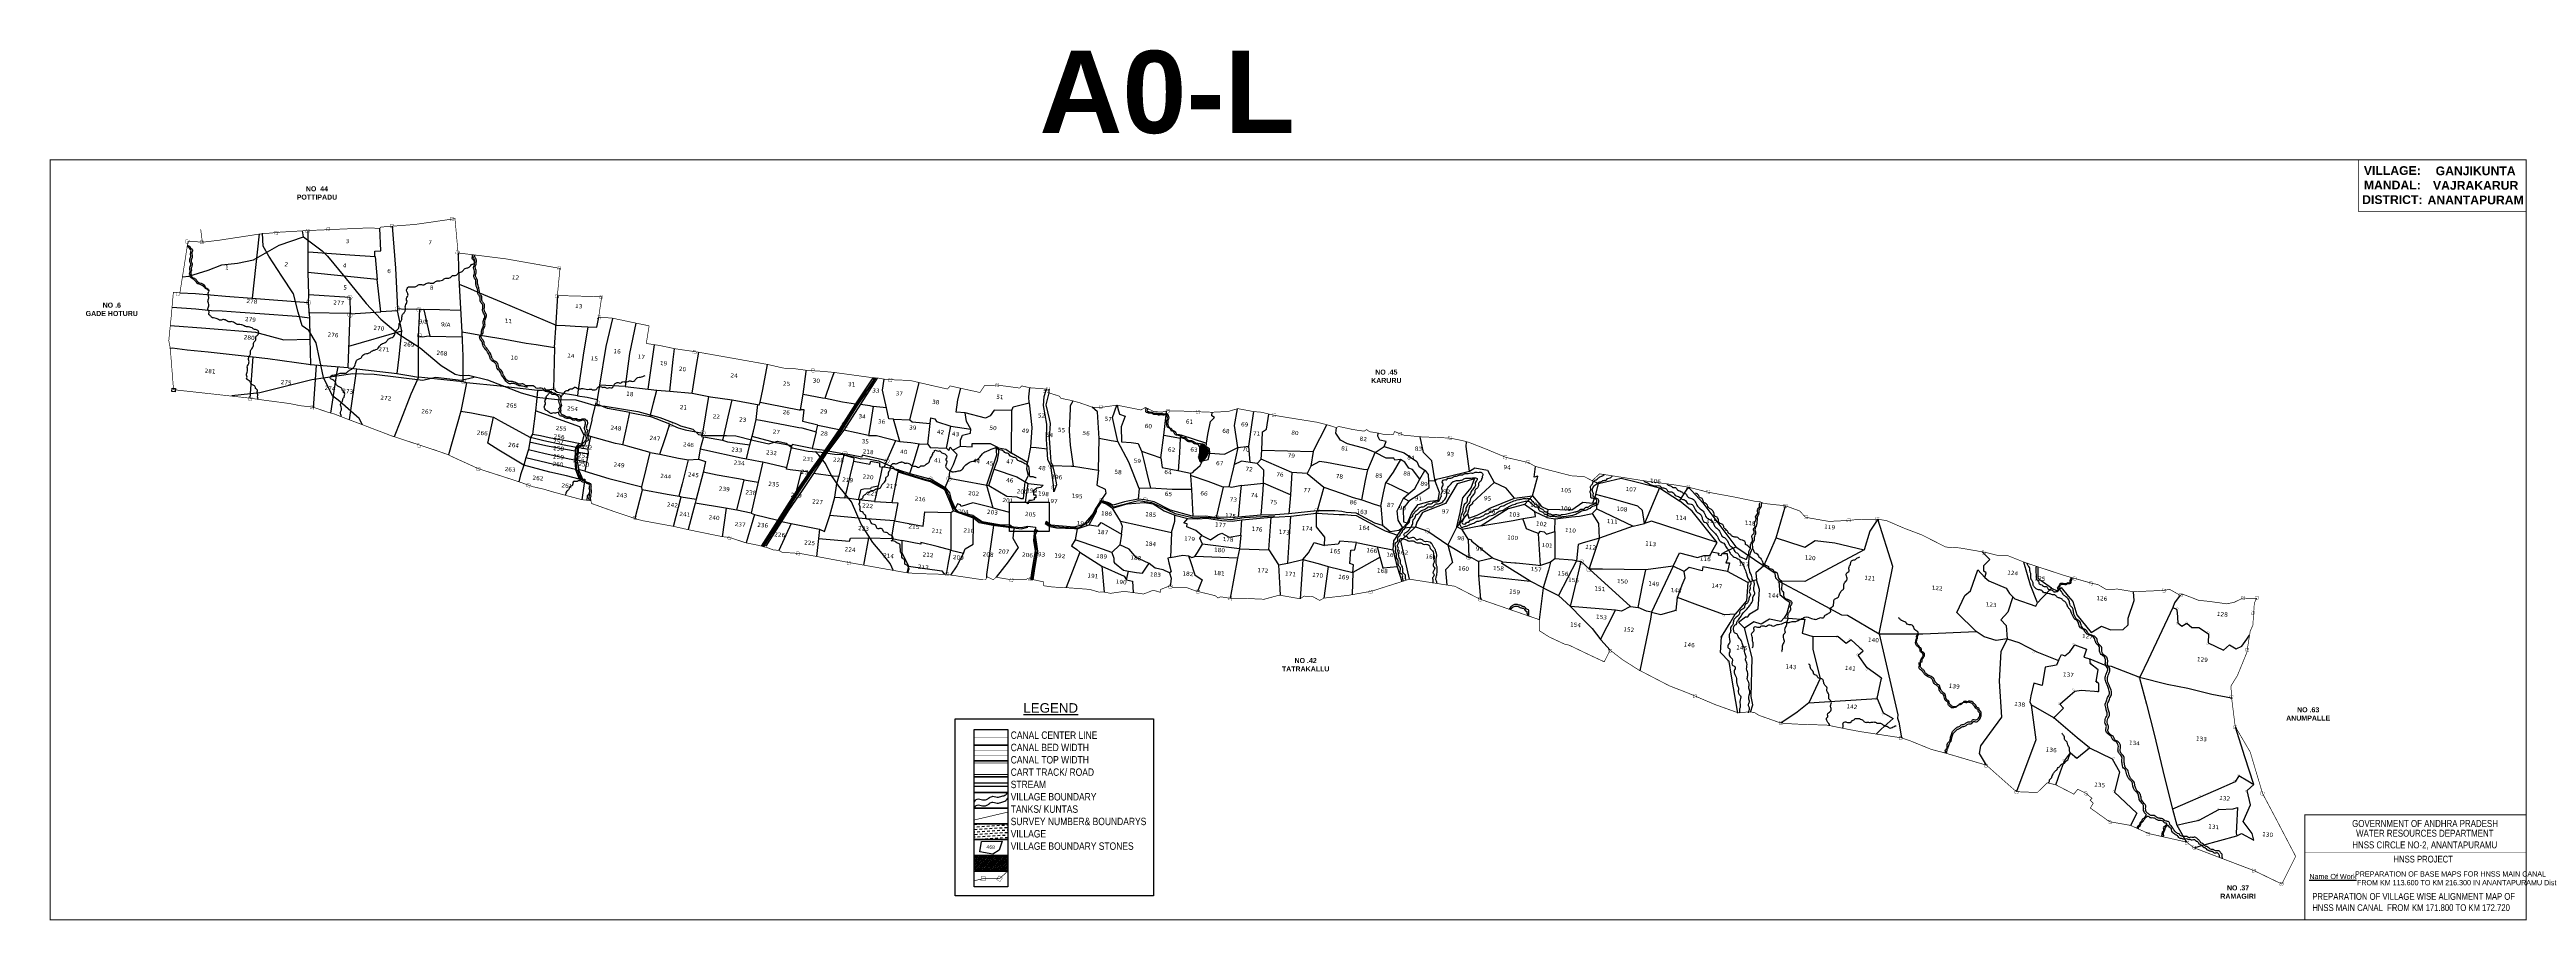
# Model space of a CAD drawing. Header units: inches. Extents: x 749926 to 764968, y 1657896 to 1663187.
import ezdxf
from ezdxf.enums import TextEntityAlignment as Align

# ---------------------------------------------------------------- set-up
doc = ezdxf.new("R2010")
doc.units = ezdxf.units.IN
doc.header["$MEASUREMENT"] = 0
doc.linetypes.add('ACAD_ISO02W100', pattern=[15, 12, -3])
doc.linetypes.add('HIDDEN2', pattern=[0.1875, 0.125, -0.0625])
for name, color, linetype in [('PLOT', 7, 'Continuous'), ('PLOT NO', 7, 'Continuous'), ('ROADS', 6, 'Continuous'), ('TANKS-STREAM', 4, 'Continuous'), ('VILLAGE BOUNDRY', 5, 'Continuous'), ('VILLAGE STONES', 240, 'Continuous')]:
    doc.layers.add(name, color=color, linetype=linetype)
doc.styles.add('A', font='ARIAL_1.TTF')
doc.styles.add('ARIALN', font='ARIALN_1.TTF')
doc.styles.get("Standard").update_dxf_attribs({"font": 'verdana_0.ttf'})

msp = doc.modelspace()

# ---------------------------------------------------------------- hatches: boundary and pattern name
at = {"layer": 'PLOT'}
h = msp.add_hatch(dxfattribs=at)
h.set_pattern_fill('DASH', color=4, scale=121.505087, angle=3.5405, style=0)
h.set_pattern_definition([(3.5405362, (-17742.216, -38649.444), (14.2212084, 16.09708578), [15.18813582, -15.18813582])])
h.paths.add_polyline_path([(755541, 1658482), (755745, 1658482), (755745, 1658387), (755541, 1658387)])
at = {"layer": 'TANKS-STREAM'}
h = msp.add_hatch(dxfattribs=at)
h.set_pattern_fill('ANSI31', color=256, scale=54, style=0)
edge = h.paths.add_edge_path()
edge.add_line((756961, 1660755), (756952, 1660764))
edge.add_spline(control_points=[(756952, 1660764), (756950, 1660765), (756948, 1660767), (756947, 1660769)], knot_values=[503.600499, 503.600499, 503.600499, 503.600499, 511.400789, 511.400789, 511.400789, 511.400789], degree=3, periodic=0)
edge.add_line((756950, 1660766), (756950, 1660766))
edge.add_spline(control_points=[(756952, 1660764), (756950, 1660765), (756948, 1660767), (756947, 1660769)], knot_values=[503.600499, 503.600499, 503.600499, 503.600499, 511.400789, 511.400789, 511.400789, 511.400789], degree=3, periodic=0)
edge.add_line((756947, 1660769), (756941, 1660778))
edge.add_line((756941, 1660778), (756938, 1660788))
edge.add_line((756938, 1660788), (756931, 1660789))
edge.add_spline(control_points=[(756931, 1660789), (756927, 1660788), (756922, 1660784), (756919, 1660785)], knot_values=[464.273292, 464.273292, 464.273292, 464.273292, 475.72719, 475.72719, 475.72719, 475.72719], degree=3, periodic=0)
edge.add_line((756919, 1660785), (756910, 1660771))
edge.add_line((756910, 1660771), (756909, 1660735))
edge.add_line((756909, 1660735), (756905, 1660724))
edge.add_line((756905, 1660724), (756907, 1660718))
edge.add_line((756907, 1660718), (756901, 1660710))
edge.add_line((756901, 1660710), (756908, 1660699))
edge.add_line((756908, 1660699), (756910, 1660687))
edge.add_line((756910, 1660687), (756915, 1660682))
edge.add_line((756915, 1660682), (756920, 1660682))
edge.add_line((756920, 1660682), (756923, 1660689))
edge.add_line((756923, 1660689), (756943, 1660702))
edge.add_line((756943, 1660702), (756954, 1660717))
edge.add_line((756954, 1660717), (756966, 1660740))
edge.add_line((756966, 1660740), (756961, 1660755))
at = {"layer": 'VILLAGE STONES'}
h = msp.add_hatch(color=256, dxfattribs=at)
edge = h.paths.add_edge_path(flags=16)
edge.add_arc((751498, 1661650), 13.6, -5.0068, 354.9932)
edge = h.paths.add_edge_path()
edge.add_arc((751498, 1661650), 15.3, -5.0068, 354.9932)
h = msp.add_hatch(color=256, dxfattribs=at)
edge = h.paths.add_edge_path(flags=16)
edge.add_arc((751749, 1661680), 13.6, -5.0068, 354.9932)
edge = h.paths.add_edge_path()
edge.add_arc((751749, 1661680), 15.3, -5.0068, 354.9932)
h = msp.add_hatch(color=256, dxfattribs=at)
edge = h.paths.add_edge_path(flags=16)
edge.add_arc((751751, 1661574), 13.6, -5.0068, 354.9932)
edge = h.paths.add_edge_path()
edge.add_arc((751751, 1661574), 15.3, -5.0068, 354.9932)
h = msp.add_hatch(color=256, dxfattribs=at)
edge = h.paths.add_edge_path(flags=16)
edge.add_arc((752040, 1661613), 13.6, -5.0068, 354.9932)
edge = h.paths.add_edge_path()
edge.add_arc((752040, 1661613), 15.3, -5.0068, 354.9932)
h = msp.add_hatch(color=256, dxfattribs=at)
edge = h.paths.add_edge_path(flags=16)
edge.add_arc((752169, 1661606), 13.6, -5.0068, 354.9932)
edge = h.paths.add_edge_path()
edge.add_arc((752169, 1661606), 15.3, -5.0068, 354.9932)
h = msp.add_hatch(color=256, dxfattribs=at)
edge = h.paths.add_edge_path(flags=16)
edge.add_arc((752173, 1661449), 13.6, -5.0068, 354.9932)
edge = h.paths.add_edge_path()
edge.add_arc((752173, 1661449), 15.3, -5.0068, 354.9932)
h = msp.add_hatch(color=256, dxfattribs=at)
edge = h.paths.add_edge_path(flags=16)
edge.add_arc((752440, 1661169), 13.6, -5.0068, 354.9932)
edge = h.paths.add_edge_path()
edge.add_arc((752440, 1661169), 15.3, -5.0068, 354.9932)
h = msp.add_hatch(color=256, dxfattribs=at)
edge = h.paths.add_edge_path(flags=16)
edge.add_arc((752987, 1661118), 13.6, -5.0068, 354.9932)
edge = h.paths.add_edge_path()
edge.add_arc((752987, 1661118), 15.3, -5.0068, 354.9932)
h = msp.add_hatch(color=256, dxfattribs=at)
edge = h.paths.add_edge_path(flags=16)
edge.add_arc((753254, 1661039), 13.6, -5.0068, 354.9932)
edge = h.paths.add_edge_path()
edge.add_arc((753254, 1661039), 15.3, -5.0068, 354.9932)
h = msp.add_hatch(color=256, dxfattribs=at)
edge = h.paths.add_edge_path(flags=16)
edge.add_arc((753696, 1660908), 13.6, -5.0068, 354.9932)
edge = h.paths.add_edge_path()
edge.add_arc((753696, 1660908), 15.3, -5.0068, 354.9932)
h = msp.add_hatch(color=256, dxfattribs=at)
edge = h.paths.add_edge_path(flags=16)
edge.add_arc((753894, 1660858), 13.6, -5.0068, 354.9932)
edge = h.paths.add_edge_path()
edge.add_arc((753894, 1660858), 15.3, -5.0068, 354.9932)
h = msp.add_hatch(color=256, dxfattribs=at)
edge = h.paths.add_edge_path(flags=16)
edge.add_arc((754756, 1660733), 13.6, -5.0068, 354.9932)
edge = h.paths.add_edge_path()
edge.add_arc((754756, 1660733), 15.3, -5.0068, 354.9932)
h = msp.add_hatch(color=256, dxfattribs=at)
edge = h.paths.add_edge_path(flags=16)
edge.add_arc((755011, 1660687), 13.6, -5.0068, 354.9932)
edge = h.paths.add_edge_path()
edge.add_arc((755011, 1660687), 15.3, -5.0068, 354.9932)
h = msp.add_hatch(color=256, dxfattribs=at)
edge = h.paths.add_edge_path(flags=16)
edge.add_arc((755277, 1660576), 13.6, -5.0068, 354.9932)
edge = h.paths.add_edge_path()
edge.add_arc((755277, 1660576), 15.3, -5.0068, 354.9932)
h = msp.add_hatch(color=256, dxfattribs=at)
edge = h.paths.add_edge_path(flags=16)
edge.add_arc((755388, 1660579), 13.6, -5.0068, 354.9932)
edge = h.paths.add_edge_path()
edge.add_arc((755388, 1660579), 15.3, -5.0068, 354.9932)
h = msp.add_hatch(color=256, dxfattribs=at)
edge = h.paths.add_edge_path(flags=16)
edge.add_arc((756008, 1660656), 13.6, -5.0068, 354.9932)
edge = h.paths.add_edge_path()
edge.add_arc((756008, 1660656), 15.3, -5.0068, 354.9932)
h = msp.add_hatch(color=256, dxfattribs=at)
edge = h.paths.add_edge_path(flags=16)
edge.add_arc((756024, 1660526), 13.6, -5.0068, 354.9932)
edge = h.paths.add_edge_path()
edge.add_arc((756024, 1660526), 15.3, -5.0068, 354.9932)
h = msp.add_hatch(color=256, dxfattribs=at)
edge = h.paths.add_edge_path(flags=16)
edge.add_arc((756314, 1660447), 13.6, -5.0068, 354.9932)
edge = h.paths.add_edge_path()
edge.add_arc((756314, 1660447), 15.3, -5.0068, 354.9932)
h = msp.add_hatch(color=256, dxfattribs=at)
edge = h.paths.add_edge_path(flags=16)
edge.add_arc((756580, 1660451), 13.6, -5.0068, 354.9932)
edge = h.paths.add_edge_path()
edge.add_arc((756580, 1660451), 15.3, -5.0068, 354.9932)
h = msp.add_hatch(color=256, dxfattribs=at)
edge = h.paths.add_edge_path(flags=16)
edge.add_arc((757014, 1660344), 13.6, -5.0068, 354.9932)
edge = h.paths.add_edge_path()
edge.add_arc((757014, 1660344), 15.3, -5.0068, 354.9932)
h = msp.add_hatch(color=256, dxfattribs=at)
edge = h.paths.add_edge_path(flags=16)
edge.add_arc((757622, 1660387), 13.6, -5.0068, 354.9932)
edge = h.paths.add_edge_path()
edge.add_arc((757622, 1660387), 15.3, -5.0068, 354.9932)
h = msp.add_hatch(color=256, dxfattribs=at)
edge = h.paths.add_edge_path(flags=16)
edge.add_arc((758294, 1660263), 13.6, -5.0068, 354.9932)
edge = h.paths.add_edge_path()
edge.add_arc((758294, 1660263), 15.3, -5.0068, 354.9932)
h = msp.add_hatch(color=256, dxfattribs=at)
edge = h.paths.add_edge_path(flags=16)
edge.add_arc((760048, 1660194), 6.76, -5.0068, 354.9932)
edge = h.paths.add_edge_path()
edge.add_arc((760048, 1660194), 7.59, -5.0068, 354.9932)
h = msp.add_hatch(color=256, dxfattribs=at)
edge = h.paths.add_edge_path(flags=16)
edge.add_arc((758543, 1660103), 13.6, -5.0068, 354.9932)
edge = h.paths.add_edge_path()
edge.add_arc((758543, 1660103), 15.3, -5.0068, 354.9932)
h = msp.add_hatch(color=256, dxfattribs=at)
edge = h.paths.add_edge_path(flags=16)
edge.add_arc((759230, 1660073), 13.6, -5.0068, 354.9932)
edge = h.paths.add_edge_path()
edge.add_arc((759230, 1660073), 15.3, -5.0068, 354.9932)
h = msp.add_hatch(color=256, dxfattribs=at)
edge = h.paths.add_edge_path(flags=16)
edge.add_arc((759275, 1660027), 13.6, -5.0068, 354.9932)
edge = h.paths.add_edge_path()
edge.add_arc((759275, 1660027), 15.3, -5.0068, 354.9932)
h = msp.add_hatch(color=256, dxfattribs=at)
edge = h.paths.add_edge_path(flags=16)
edge.add_arc((760009, 1660111), 6.76, -5.0068, 354.9932)
edge = h.paths.add_edge_path()
edge.add_arc((760009, 1660111), 7.59, -5.0068, 354.9932)
h = msp.add_hatch(color=256, dxfattribs=at)
edge = h.paths.add_edge_path(flags=16)
edge.add_arc((760331, 1660056), 6.76, -5.0068, 354.9932)
edge = h.paths.add_edge_path()
edge.add_arc((760331, 1660056), 7.59, -5.0068, 354.9932)
h = msp.add_hatch(color=256, dxfattribs=at)
edge = h.paths.add_edge_path(flags=16)
edge.add_arc((759810, 1659856), 6.76, -5.0068, 354.9932)
edge = h.paths.add_edge_path()
edge.add_arc((759810, 1659856), 7.59, -5.0068, 354.9932)
h = msp.add_hatch(color=256, dxfattribs=at)
edge = h.paths.add_edge_path(flags=16)
edge.add_arc((760427, 1659954), 6.76, -5.0068, 354.9932)
edge = h.paths.add_edge_path()
edge.add_arc((760427, 1659954), 7.59, -5.0068, 354.9932)
h = msp.add_hatch(color=256, dxfattribs=at)
edge = h.paths.add_edge_path(flags=16)
edge.add_arc((759801, 1659780), 6.76, -5.0068, 354.9932)
edge = h.paths.add_edge_path()
edge.add_arc((759801, 1659780), 7.59, -5.0068, 354.9932)
h = msp.add_hatch(color=256, dxfattribs=at)
edge = h.paths.add_edge_path(flags=16)
edge.add_arc((760092, 1659750), 6.76, -5.0068, 354.9932)
edge = h.paths.add_edge_path()
edge.add_arc((760092, 1659750), 7.59, -5.0068, 354.9932)
h = msp.add_hatch(color=256, dxfattribs=at)
edge = h.paths.add_edge_path(flags=16)
edge.add_arc((762846, 1659792), 6.76, -5.0068, 354.9932)
edge = h.paths.add_edge_path()
edge.add_arc((762846, 1659792), 7.59, -5.0068, 354.9932)
h = msp.add_hatch(color=256, dxfattribs=at)
edge = h.paths.add_edge_path(flags=16)
edge.add_arc((762846, 1659701), 6.76, -5.0068, 354.9932)
edge = h.paths.add_edge_path()
edge.add_arc((762846, 1659701), 7.59, -5.0068, 354.9932)
h = msp.add_hatch(color=256, dxfattribs=at)
edge = h.paths.add_edge_path(flags=16)
edge.add_arc((762901, 1659703), 6.76, -5.0068, 354.9932)
edge = h.paths.add_edge_path()
edge.add_arc((762901, 1659703), 7.59, -5.0068, 354.9932)
h = msp.add_hatch(color=256, dxfattribs=at)
edge = h.paths.add_edge_path(flags=16)
edge.add_arc((760080, 1659617), 6.76, -5.0068, 354.9932)
edge = h.paths.add_edge_path()
edge.add_arc((760080, 1659617), 7.59, -5.0068, 354.9932)
h = msp.add_hatch(color=256, dxfattribs=at)
edge = h.paths.add_edge_path(flags=16)
edge.add_arc((760780, 1659620), 6.76, -5.0068, 354.9932)
edge = h.paths.add_edge_path()
edge.add_arc((760780, 1659620), 7.59, -5.0068, 354.9932)
h = msp.add_hatch(color=256, dxfattribs=at)
edge = h.paths.add_edge_path(flags=16)
edge.add_arc((760860, 1659602), 6.76, -5.0068, 354.9932)
edge = h.paths.add_edge_path()
edge.add_arc((760860, 1659602), 7.59, -5.0068, 354.9932)
h = msp.add_hatch(color=256, dxfattribs=at)
edge = h.paths.add_edge_path(flags=16)
edge.add_arc((760926, 1659546), 6.76, -5.0068, 354.9932)
edge = h.paths.add_edge_path()
edge.add_arc((760926, 1659546), 7.59, -5.0068, 354.9932)
h = msp.add_hatch(color=256, dxfattribs=at)
edge = h.paths.add_edge_path(flags=16)
edge.add_arc((761033, 1659641), 6.76, -5.0068, 354.9932)
edge = h.paths.add_edge_path()
edge.add_arc((761033, 1659641), 7.59, -5.0068, 354.9932)
h = msp.add_hatch(color=256, dxfattribs=at)
edge = h.paths.add_edge_path(flags=16)
edge.add_arc((761813, 1659602), 6.76, -5.0068, 354.9932)
edge = h.paths.add_edge_path()
edge.add_arc((761813, 1659602), 7.59, -5.0068, 354.9932)
h = msp.add_hatch(color=256, dxfattribs=at)
edge = h.paths.add_edge_path(flags=16)
edge.add_arc((761975, 1659526), 6.76, -5.0068, 354.9932)
edge = h.paths.add_edge_path()
edge.add_arc((761975, 1659526), 7.59, -5.0068, 354.9932)
h = msp.add_hatch(color=256, dxfattribs=at)
edge = h.paths.add_edge_path(flags=16)
edge.add_arc((762218, 1659572), 6.76, -5.0068, 354.9932)
edge = h.paths.add_edge_path()
edge.add_arc((762218, 1659572), 7.59, -5.0068, 354.9932)
h = msp.add_hatch(color=256, dxfattribs=at)
edge = h.paths.add_edge_path(flags=16)
edge.add_arc((763032, 1659577), 6.76, -5.0068, 354.9932)
edge = h.paths.add_edge_path()
edge.add_arc((763032, 1659577), 7.59, -5.0068, 354.9932)
h = msp.add_hatch(color=256, dxfattribs=at)
edge = h.paths.add_edge_path(flags=16)
edge.add_arc((763036, 1659645), 6.76, -5.0068, 354.9932)
edge = h.paths.add_edge_path()
edge.add_arc((763036, 1659645), 7.59, -5.0068, 354.9932)
h = msp.add_hatch(color=256, dxfattribs=at)
edge = h.paths.add_edge_path(flags=16)
edge.add_arc((760122, 1659470), 6.76, -5.0068, 354.9932)
edge = h.paths.add_edge_path()
edge.add_arc((760122, 1659470), 7.59, -5.0068, 354.9932)
h = msp.add_hatch(color=256, dxfattribs=at)
edge = h.paths.add_edge_path(flags=16)
edge.add_arc((760904, 1659509), 6.76, -5.0068, 354.9932)
edge = h.paths.add_edge_path()
edge.add_arc((760904, 1659509), 7.59, -5.0068, 354.9932)
h = msp.add_hatch(color=256, dxfattribs=at)
edge = h.paths.add_edge_path(flags=16)
edge.add_arc((760961, 1659423), 6.76, -5.0068, 354.9932)
edge = h.paths.add_edge_path()
edge.add_arc((760961, 1659423), 7.59, -5.0068, 354.9932)
h = msp.add_hatch(color=256, dxfattribs=at)
edge = h.paths.add_edge_path(flags=16)
edge.add_arc((762125, 1659480), 6.76, -5.0068, 354.9932)
edge = h.paths.add_edge_path()
edge.add_arc((762125, 1659480), 7.59, -5.0068, 354.9932)
h = msp.add_hatch(color=256, dxfattribs=at)
edge = h.paths.add_edge_path(flags=16)
edge.add_arc((762321, 1659457), 6.76, -5.0068, 354.9932)
edge = h.paths.add_edge_path()
edge.add_arc((762321, 1659457), 7.59, -5.0068, 354.9932)
h = msp.add_hatch(color=256, dxfattribs=at)
edge = h.paths.add_edge_path(flags=16)
edge.add_arc((761019, 1659243), 6.76, -5.0068, 354.9932)
edge = h.paths.add_edge_path()
edge.add_arc((761019, 1659243), 7.59, -5.0068, 354.9932)
h = msp.add_hatch(color=256, dxfattribs=at)
edge = h.paths.add_edge_path(flags=16)
edge.add_arc((761048, 1659367), 6.76, -5.0068, 354.9932)
edge = h.paths.add_edge_path()
edge.add_arc((761048, 1659367), 7.59, -5.0068, 354.9932)
h = msp.add_hatch(color=256, dxfattribs=at)
edge = h.paths.add_edge_path(flags=16)
edge.add_arc((762216, 1659297), 6.76, -5.0068, 354.9932)
edge = h.paths.add_edge_path()
edge.add_arc((762216, 1659297), 7.59, -5.0068, 354.9932)
h = msp.add_hatch(color=256, dxfattribs=at)
edge = h.paths.add_edge_path(flags=16)
edge.add_arc((762355, 1659346), 6.76, -5.0068, 354.9932)
edge = h.paths.add_edge_path()
edge.add_arc((762355, 1659346), 7.59, -5.0068, 354.9932)
h = msp.add_hatch(color=256, dxfattribs=at)
edge = h.paths.add_edge_path(flags=16)
edge.add_arc((762364, 1659289), 6.76, -5.0068, 354.9932)
edge = h.paths.add_edge_path()
edge.add_arc((762364, 1659289), 7.59, -5.0068, 354.9932)
h = msp.add_hatch(color=256, dxfattribs=at)
edge = h.paths.add_edge_path(flags=16)
edge.add_arc((762614, 1659374), 6.76, -5.0068, 354.9932)
edge = h.paths.add_edge_path()
edge.add_arc((762614, 1659374), 7.59, -5.0068, 354.9932)
h = msp.add_hatch(color=256, dxfattribs=at)
edge = h.paths.add_edge_path(flags=16)
edge.add_arc((761060, 1659150), 6.76, -5.0068, 354.9932)
edge = h.paths.add_edge_path()
edge.add_arc((761060, 1659150), 7.59, -5.0068, 354.9932)
h = msp.add_hatch(color=256, dxfattribs=at)
edge = h.paths.add_edge_path(flags=16)
edge.add_arc((762098, 1659128), 6.76, -5.0068, 354.9932)
edge = h.paths.add_edge_path()
edge.add_arc((762098, 1659128), 7.59, -5.0068, 354.9932)
h = msp.add_hatch(color=256, dxfattribs=at)
edge = h.paths.add_edge_path(flags=16)
edge.add_arc((762130, 1659212), 6.76, -5.0068, 354.9932)
edge = h.paths.add_edge_path()
edge.add_arc((762130, 1659212), 7.59, -5.0068, 354.9932)
h = msp.add_hatch(color=256, dxfattribs=at)
edge = h.paths.add_edge_path(flags=16)
edge.add_arc((762307, 1658948), 6.76, -5.0068, 354.9932)
edge = h.paths.add_edge_path()
edge.add_arc((762307, 1658948), 7.59, -5.0068, 354.9932)
h = msp.add_hatch(color=256, dxfattribs=at)
edge = h.paths.add_edge_path(flags=16)
edge.add_arc((762157, 1658869), 6.76, -5.0068, 354.9932)
edge = h.paths.add_edge_path()
edge.add_arc((762157, 1658869), 7.59, -5.0068, 354.9932)
h = msp.add_hatch(color=256, dxfattribs=at)
edge = h.paths.add_edge_path(flags=16)
edge.add_arc((762230, 1658886), 6.76, -5.0068, 354.9932)
edge = h.paths.add_edge_path()
edge.add_arc((762230, 1658886), 7.59, -5.0068, 354.9932)
h = msp.add_hatch(color=256, dxfattribs=at)
edge = h.paths.add_edge_path(flags=16)
edge.add_arc((762458, 1658881), 6.76, -5.0068, 354.9932)
edge = h.paths.add_edge_path()
edge.add_arc((762458, 1658881), 7.59, -5.0068, 354.9932)
h = msp.add_hatch(color=256, dxfattribs=at)
edge = h.paths.add_edge_path(flags=16)
edge.add_arc((763217, 1658777), 6.76, -5.0068, 354.9932)
edge = h.paths.add_edge_path()
edge.add_arc((763217, 1658777), 7.59, -5.0068, 354.9932)
h = msp.add_hatch(color=256, dxfattribs=at)
edge = h.paths.add_edge_path(flags=16)
edge.add_arc((762463, 1658679), 6.76, -5.0068, 354.9932)
edge = h.paths.add_edge_path()
edge.add_arc((762463, 1658679), 7.59, -5.0068, 354.9932)
h = msp.add_hatch(color=256, dxfattribs=at)
edge = h.paths.add_edge_path(flags=16)
edge.add_arc((762985, 1658648), 6.76, -5.0068, 354.9932)
edge = h.paths.add_edge_path()
edge.add_arc((762985, 1658648), 7.59, -5.0068, 354.9932)
h = msp.add_hatch(color=256, dxfattribs=at)
edge = h.paths.add_edge_path(flags=16)
edge.add_arc((763193, 1658741), 6.76, -5.0068, 354.9932)
edge = h.paths.add_edge_path()
edge.add_arc((763193, 1658741), 7.59, -5.0068, 354.9932)
h = msp.add_hatch(color=256, dxfattribs=at)
edge = h.paths.add_edge_path(flags=16)
edge.add_arc((763266, 1658682), 6.76, -5.0068, 354.9932)
edge = h.paths.add_edge_path()
edge.add_arc((763266, 1658682), 7.59, -5.0068, 354.9932)
h = msp.add_hatch(color=256, dxfattribs=at)
edge = h.paths.add_edge_path(flags=16)
edge.add_arc((762974, 1658506), 6.76, -5.0068, 354.9932)
edge = h.paths.add_edge_path()
edge.add_arc((762974, 1658506), 7.59, -5.0068, 354.9932)
h = msp.add_hatch(color=256, dxfattribs=at)
edge = h.paths.add_edge_path(flags=16)
edge.add_arc((763095, 1658571), 6.76, -5.0068, 354.9932)
edge = h.paths.add_edge_path()
edge.add_arc((763095, 1658571), 7.59, -5.0068, 354.9932)
h = msp.add_hatch(dxfattribs=at)
h.set_pattern_fill('SACNCR', color=256, scale=81.610896, angle=1.5303, style=0)
h.set_pattern_definition([(46.53031993, (-17742.216, -38649.444), (-5.552641114, 5.263678017), []), (46.53031993, (-17736.8075, -38649.2994), (-5.552641114, 5.263678017), [0, -7.651021475])])
h.paths.add_polyline_path([(755541, 1658291), (755745, 1658291), (755745, 1658195), (755541, 1658195)])

# ---------------------------------------------------------------- linework, layer by layer
at = {"layer": 'PLOT', "color": 5}
for points, const_width in [([(749929, 1662516), (764965, 1662516), (764965, 1657899), (749929, 1657899)], 6), ([(763948, 1662516), (764965, 1662516), (764965, 1662202), (763948, 1662202)], 4.25), ([(763621, 1658538), (764965, 1658538), (764965, 1657899), (763621, 1657899)], 6)]:
    msp.add_lwpolyline(points, close=True, dxfattribs=dict(at, const_width=const_width))
at = {"layer": 'PLOT'}
for points in [[(751902, 1661930), (751902, 1661962), (751937, 1661964), (751931, 1662102)], [(752006, 1662113), (752026, 1661858), (752040, 1661612), (752037, 1661600), (752064, 1661477), (752047, 1661319), (752035, 1661219), (752108, 1661207), (752166, 1661196), (752121, 1661092), (752058, 1660931), (752019, 1660834)], [(750717, 1661709), (750813, 1661705), (750995, 1661689), (751155, 1661677), (751498, 1661649), (751501, 1661698), (751496, 1661833), (751497, 1661974), (751496, 1662088)], [(751199, 1662066), (751157, 1661676)], [(751498, 1661958), (751749, 1661940), (751903, 1661929), (751915, 1661790)], [(752407, 1661951), (752409, 1661850), (752414, 1661758), (752430, 1661470), (752435, 1661323), (752436, 1661167), (752166, 1661196), (752167, 1661445), (752174, 1661607), (752098, 1661610), (752085, 1661608), (752040, 1661612)], [(751501, 1661698), (751750, 1661683), (751751, 1661581), (751937, 1661594), (751915, 1661789), (751495, 1661833)], [(750670, 1661622), (750815, 1661612), (750910, 1661601), (750975, 1661599), (751083, 1661591), (751204, 1661583), (751427, 1661566), (751506, 1661557), (751498, 1661649)], [(752414, 1661761), (752468, 1661739), (752537, 1661708), (752669, 1661654), (753002, 1661512), (753003, 1661526), (753012, 1661692)], [(750659, 1661510), (750876, 1661493), (751177, 1661469), (751349, 1661423), (751509, 1661427), (751506, 1661558)], [(751508, 1661273), (751739, 1661254), (751751, 1661582), (751498, 1661587)], [(752037, 1661600), (751937, 1661594)], [(752197, 1661610), (752200, 1661605), (752236, 1661446), (752215, 1661444), (752190, 1661440), (752175, 1661444), (752167, 1661446)], [(752174, 1661607), (752197, 1661610), (752294, 1661607), (752422, 1661604)], [(752430, 1661472), (752478, 1661463), (752555, 1661450), (752690, 1661428), (752821, 1661403), (752881, 1661394), (752992, 1661376), (753003, 1661526)], [(753195, 1661501), (753166, 1661330), (753135, 1661106), (753132, 1661082), (753008, 1661103), (752986, 1661121)], [(753002, 1661512), (753057, 1661511), (753119, 1661506), (753195, 1661501), (753250, 1661499), (753261, 1661561)], [(753344, 1661552), (753304, 1661383), (753266, 1661148), (753252, 1661060), (753250, 1661033), (753241, 1661035), (753220, 1660943), (753220, 1660935), (753197, 1660843), (753211, 1660836), (753195, 1660758), (753196, 1660732), (753176, 1660625), (753144, 1660633), (753141, 1660630), (753157, 1660592), (753162, 1660576), (753176, 1660576), (753170, 1660536), (753158, 1660451)], [(753487, 1661525), (753448, 1661339), (753421, 1661139), (753266, 1661148)], [(750657, 1661373), (750670, 1661375), (750762, 1661363), (750889, 1661350), (751162, 1661320), (751252, 1661309), (751512, 1661273), (751508, 1661428)], [(751743, 1661384), (752066, 1661477)], [(752236, 1661446), (752431, 1661441)], [(752992, 1661376), (752986, 1661121), (752917, 1661115), (752890, 1661115), (752663, 1661141), (752458, 1661162), (752436, 1661167)], [(753421, 1661139), (753562, 1661124), (753599, 1661393)], [(753562, 1661124), (753614, 1661118), (753693, 1661111), (753713, 1661303), (753721, 1661369)], [(753693, 1661111), (753829, 1661098), (753855, 1661267), (753870, 1661348)], [(751145, 1661069), (751162, 1661320)], [(751545, 1661269), (751527, 1661008)], [(751634, 1660978), (751670, 1661219), (751678, 1661258)], [(751740, 1661252), (752038, 1661219)], [(751791, 1661247), (751746, 1660936)], [(753829, 1661098), (753939, 1661077), (754071, 1661058), (754236, 1661028), (754241, 1661044), (754258, 1661122), (754286, 1661274)], [(754241, 1661044), (754292, 1661034), (754479, 1660998), (754486, 1660998), (754503, 1661092), (754520, 1661231), (754521, 1661238)], [(754637, 1661068), (754671, 1661169), (754690, 1661225)], [(752458, 1661162), (752448, 1661112), (752423, 1660990), (752348, 1660725)], [(752890, 1661115), (752884, 1661048), (752878, 1660991), (752859, 1660850), (752847, 1660830)], [(753132, 1661082), (753190, 1661075), (753252, 1661060)], [(753449, 1660981), (753573, 1660958), (753593, 1661040), (753614, 1661118)], [(753693, 1660910), (753743, 1660889), (753785, 1660877), (753893, 1660856), (753930, 1661079)], [(753893, 1660856), (753885, 1660836), (753909, 1660832), (754012, 1660814), (754016, 1660820), (754047, 1660955), (754071, 1661058)], [(754503, 1661092), (754620, 1661071), (754639, 1661068), (754741, 1661047), (754821, 1661035)], [(755009, 1661010), (754985, 1661117), (754995, 1661184)], [(755051, 1660941), (755151, 1660937), (755200, 1661137), (755206, 1661164)], [(755151, 1660937), (755165, 1660925), (755273, 1660915), (755278, 1660950), (755303, 1660943), (755312, 1660926), (755400, 1660899), (755520, 1660880), (755494, 1660926), (755487, 1660980), (755431, 1660984), (755441, 1661059), (755460, 1661129)], [(755876, 1661040), (755891, 1660891), (755884, 1660771), (755865, 1660677), (755767, 1660734)], [(755769, 1660994), (755778, 1661015), (755876, 1661040), (755872, 1661076), (755879, 1661132)], [(756007, 1660653), (756017, 1660660), (756133, 1660656), (756144, 1660656), (756125, 1660783), (756119, 1660871), (756126, 1661005), (756126, 1661024), (756142, 1661052)], [(752423, 1660990), (752488, 1660979), (752622, 1660953)], [(753162, 1660576), (753143, 1660577), (753066, 1660596), (752965, 1660620), (752806, 1660661), (752655, 1660752), (752588, 1660796), (752622, 1660953), (752664, 1660928), (752847, 1660830), (752842, 1660803), (752834, 1660757), (752818, 1660706), (752806, 1660661), (752787, 1660603), (752775, 1660561)], [(752859, 1660850), (752907, 1660841), (752960, 1660830), (753069, 1660810), (753158, 1660792), (753173, 1660843), (753147, 1660894), (753016, 1660941), (752878, 1660991)], [(753408, 1660785), (753425, 1660868), (753449, 1660981), (753349, 1660999), (753315, 1661005), (753250, 1661033)], [(753574, 1660738), (753633, 1660729), (753662, 1660818), (753693, 1660910), (753573, 1660958)], [(754012, 1660814), (754044, 1660804), (754179, 1660785), (754201, 1660868), (754217, 1660940), (754227, 1661030)], [(754217, 1660940), (754243, 1660935), (754393, 1660907), (754477, 1660891), (754495, 1660888), (754582, 1660865), (754592, 1660904), (754501, 1660927), (754508, 1660997), (754486, 1660998)], [(754592, 1660904), (754721, 1660878)], [(754850, 1661032), (754907, 1661024), (754927, 1661018), (754911, 1660913), (754900, 1660841), (754749, 1660874)], [(754900, 1660841), (754947, 1660841), (755089, 1660806), (755051, 1660941), (755022, 1660943), (755009, 1661010), (754927, 1661018)], [(755089, 1660806), (755157, 1660800), (755210, 1660792), (755259, 1660789), (755273, 1660915)], [(755259, 1660789), (755273, 1660769), (755373, 1660764), (755400, 1660899)], [(755457, 1660778), (755528, 1660772), (755529, 1660793), (755638, 1660793), (755679, 1660772), (755689, 1660767), (755733, 1660758), (755767, 1660734), (755769, 1660994), (755663, 1660995), (755639, 1660962), (755609, 1660948), (755487, 1660980)], [(756144, 1660656), (756297, 1660631), (756301, 1660824), (756290, 1660986), (756258, 1661014)], [(756301, 1660825), (756373, 1660812), (756413, 1660805), (756382, 1660952), (756407, 1661026), (756409, 1661026), (756414, 1661006), (756424, 1660972), (756457, 1660959), (756434, 1660895), (756435, 1660804), (756495, 1660799), (756536, 1660794), (756557, 1660746), (756571, 1660690), (756590, 1660612), (756612, 1660521), (756544, 1660520), (756536, 1660455)], [(756674, 1660707), (756692, 1660843), (756707, 1660968), (756708, 1660991)], [(756692, 1660843), (756794, 1660826), (756797, 1660845), (756952, 1660796), (756960, 1660847), (756976, 1660926), (757000, 1660952), (756985, 1660961), (756986, 1660983)], [(756972, 1660735), (757062, 1660728), (757143, 1660768), (757122, 1660903), (757140, 1661004)], [(757143, 1660768), (757209, 1660778), (757230, 1660920), (757239, 1660987)], [(757259, 1660671), (757283, 1660698), (757287, 1660752), (757292, 1660865), (757316, 1660881), (757331, 1660972)], [(757287, 1660752), (757600, 1660745), (757683, 1660907)], [(757932, 1660634), (757977, 1660738), (757922, 1660760), (757809, 1660791), (757766, 1660814), (757737, 1660857), (757741, 1660889)], [(752834, 1660757), (752936, 1660733), (753019, 1660714), (753082, 1660700), (753116, 1660694)], [(752841, 1660801), (752849, 1660801), (752950, 1660780), (753059, 1660758), (753117, 1660748), (753124, 1660771)], [(752847, 1660830), (752854, 1660830), (752928, 1660812), (753041, 1660788), (753124, 1660771), (753144, 1660795)], [(753117, 1660748), (753116, 1660694), (753121, 1660636), (753143, 1660577)], [(753124, 1660771), (753171, 1660764), (753195, 1660758)], [(753142, 1660631), (753136, 1660665), (753131, 1660691), (753138, 1660740), (753138, 1660769)], [(753138, 1660740), (753176, 1660735), (753196, 1660732)], [(753176, 1660625), (753323, 1660580), (753522, 1660529), (753549, 1660637), (753574, 1660738), (753450, 1660773), (753408, 1660785), (753363, 1660794), (753211, 1660836)], [(753897, 1660834), (753878, 1660761), (753867, 1660699), (753909, 1660683), (753895, 1660617), (753853, 1660455), (753847, 1660430), (753805, 1660270)], [(753878, 1660761), (753905, 1660754), (754126, 1660707), (754158, 1660700), (754179, 1660785)], [(754258, 1660682), (754404, 1660647), (754418, 1660707), (754434, 1660780), (754336, 1660797), (754193, 1660836)], [(754558, 1660763), (754436, 1660788), (754434, 1660780)], [(754582, 1660865), (754558, 1660763), (754633, 1660752), (754754, 1660730), (754747, 1660716), (754720, 1660594), (754719, 1660593), (754685, 1660595), (754565, 1660610)], [(755011, 1660687), (755065, 1660812)], [(755151, 1660611), (755178, 1660697), (755208, 1660792)], [(755364, 1660526), (755389, 1660582), (755393, 1660622), (755415, 1660666), (755437, 1660726), (755412, 1660753)], [(755373, 1660764), (755388, 1660751), (755395, 1660770), (755412, 1660753), (755457, 1660778), (755457, 1660813), (755471, 1660844), (755519, 1660857), (755520, 1660880)], [(755389, 1660582), (755454, 1660570), (755630, 1660538), (755663, 1660637), (755683, 1660692), (755691, 1660736), (755689, 1660767)], [(755673, 1660776), (755676, 1660723), (755616, 1660541)], [(755884, 1660771), (755917, 1660769), (755984, 1660761)], [(756544, 1660520), (756480, 1660680), (756413, 1660805)], [(756557, 1660746), (756674, 1660707), (756682, 1660647), (756787, 1660627), (756854, 1660614), (756855, 1660599), (756860, 1660514), (756869, 1660351)], [(756782, 1660628), (756789, 1660737), (756794, 1660826)], [(756854, 1660614), (756868, 1660617), (756882, 1660631), (756914, 1660659), (756927, 1660688), (756961, 1660696), (756972, 1660735), (756970, 1660760), (756950, 1660773), (756952, 1660796)], [(757143, 1660768), (757113, 1660639), (757087, 1660530), (757053, 1660527), (756962, 1660562), (756855, 1660599)], [(757217, 1660678), (757209, 1660778)], [(757600, 1660745), (757585, 1660655), (757564, 1660610), (757471, 1660617), (757283, 1660698)], [(757977, 1660738), (758031, 1660774), (758042, 1660806), (758004, 1660814), (757993, 1660837), (757994, 1660857)], [(758248, 1660577), (758203, 1660635), (758181, 1660643), (758156, 1660679), (758130, 1660696), (758095, 1660692), (758089, 1660705), (758043, 1660705), (757977, 1660738)], [(758031, 1660774), (758153, 1660736), (758230, 1660683), (758241, 1660656), (758279, 1660629), (758298, 1660605), (758300, 1660566), (758302, 1660522), (758266, 1660497), (758181, 1660443), (758148, 1660461), (758180, 1660490), (758217, 1660519), (758248, 1660577), (758277, 1660630)], [(758340, 1660564), (758335, 1660596), (758321, 1660688), (758269, 1660739), (758249, 1660834)], [(758340, 1660564), (758348, 1660577), (758409, 1660590), (758550, 1660626), (758529, 1660775), (758531, 1660804)], [(753121, 1660636), (752989, 1660666), (752818, 1660706)], [(753186, 1660679), (753156, 1660685), (753131, 1660691)], [(753633, 1660729), (753746, 1660704), (753795, 1660697), (753805, 1660693), (753867, 1660699)], [(753805, 1660693), (753768, 1660548), (753747, 1660473)], [(754158, 1660700), (754244, 1660683), (754258, 1660682), (754230, 1660559), (754186, 1660370), (754100, 1660388), (754031, 1660401), (753847, 1660430)], [(754145, 1660572), (753981, 1660601), (753896, 1660619)], [(754538, 1660618), (754524, 1660621), (754424, 1660634), (754402, 1660637), (754404, 1660647)], [(754465, 1660510), (754492, 1660625)], [(754602, 1660273), (754633, 1660259), (754664, 1660356), (754694, 1660467), (754707, 1660550), (754719, 1660593)], [(754694, 1660467), (754756, 1660464), (754772, 1660524), (754790, 1660603), (754811, 1660686), (754812, 1660704), (754751, 1660723)], [(754995, 1660650), (755011, 1660687), (754861, 1660723), (754858, 1660710), (754754, 1660730)], [(754811, 1660686), (754863, 1660676), (754907, 1660667), (754913, 1660685), (754967, 1660675), (754967, 1660654), (754983, 1660650), (754973, 1660599), (754936, 1660441), (754839, 1660452), (754855, 1660513), (754871, 1660518), (754913, 1660520), (754917, 1660528), (754958, 1660537)], [(754936, 1660441), (755044, 1660435), (755079, 1660620), (755082, 1660633), (754995, 1660650), (754983, 1660650)], [(755630, 1660538), (755740, 1660473), (755800, 1660470), (755824, 1660459), (755841, 1660459), (755851, 1660561), (755870, 1660598), (755860, 1660637), (755865, 1660677)], [(755663, 1660637), (755800, 1660590), (755868, 1660551), (755960, 1660541), (755945, 1660526), (755922, 1660521), (755902, 1660506), (755902, 1660482), (755915, 1660482), (755915, 1660464), (755905, 1660464), (755905, 1660452), (755889, 1660446), (755873, 1660446), (755868, 1660427), (755852, 1660437), (755868, 1660551)], [(756297, 1660631), (756286, 1660541), (756336, 1660515), (756340, 1660492), (756310, 1660447)], [(757165, 1660538), (757298, 1660553), (757300, 1660631), (757259, 1660671), (757217, 1660678), (757164, 1660686), (757118, 1660663)], [(757471, 1660617), (757461, 1660481), (757451, 1660365)], [(757564, 1660610), (757664, 1660528), (757624, 1660385)], [(757664, 1660528), (757769, 1660491), (757843, 1660465), (757895, 1660450), (757918, 1660568), (757932, 1660634), (757906, 1660636), (757680, 1660677), (757639, 1660684), (757585, 1660655)], [(758130, 1660696), (758085, 1660620), (758040, 1660557), (758078, 1660540), (758180, 1660490)], [(758550, 1660626), (758582, 1660646), (758659, 1660631), (758698, 1660557), (758646, 1660508), (758567, 1660435), (758567, 1660427), (758550, 1660413), (758536, 1660367), (758473, 1660286)], [(758932, 1660475), (758964, 1660594), (758941, 1660588), (758949, 1660654)], [(753524, 1660511), (753523, 1660501), (753481, 1660337)], [(753715, 1660290), (753762, 1660470), (753676, 1660483), (753524, 1660511), (753522, 1660529)], [(753762, 1660470), (753853, 1660455)], [(754100, 1660388), (754128, 1660504), (754145, 1660572), (754230, 1660559)], [(754839, 1660452), (754756, 1660464)], [(755044, 1660435), (755077, 1660433), (755057, 1660323)], [(755616, 1660541), (755655, 1660402), (755756, 1660376)], [(756860, 1660514), (756744, 1660514), (756612, 1660521)], [(757053, 1660527), (757010, 1660344)], [(757146, 1660345), (757160, 1660501), (757165, 1660538), (757104, 1660525), (757087, 1660530)], [(757283, 1660357), (757296, 1660509), (757298, 1660553)], [(757461, 1660481), (757298, 1660553)], [(757895, 1660450), (757971, 1660425), (758010, 1660412), (758027, 1660493), (758040, 1660557)], [(758144, 1660281), (758115, 1660328), (758110, 1660385), (758148, 1660461)], [(758181, 1660443), (758147, 1660398), (758149, 1660317), (758172, 1660311), (758144, 1660281)], [(758172, 1660311), (758199, 1660372), (758237, 1660423), (758310, 1660442), (758358, 1660449), (758367, 1660495), (758340, 1660564), (758300, 1660566)], [(758473, 1660286), (758493, 1660374), (758509, 1660463), (758560, 1660523), (758580, 1660579), (758475, 1660549), (758403, 1660429), (758264, 1660375), (758230, 1660315), (758222, 1660286)], [(758822, 1660461), (758932, 1660475), (758883, 1660423), (758784, 1660396), (758620, 1660294), (758504, 1660270)], [(758536, 1660367), (758545, 1660340), (758595, 1660357), (758641, 1660381), (758673, 1660401), (758822, 1660461), (758772, 1660522), (758698, 1660557)], [(758932, 1660475), (758987, 1660410), (759025, 1660392), (759018, 1660344), (758945, 1660379)], [(759018, 1660344), (759069, 1660335), (759168, 1660348), (759218, 1660352), (759295, 1660368), (759297, 1660373), (759322, 1660396), (759321, 1660432), (759298, 1660429), (759238, 1660435), (759171, 1660389), (759025, 1660392)], [(759317, 1660483), (759332, 1660550), (759294, 1660567)], [(759542, 1660291), (759611, 1660308), (759599, 1660387), (759572, 1660413), (759437, 1660450), (759317, 1660483), (759296, 1660430)], [(759332, 1660550), (759470, 1660583), (759570, 1660558), (759703, 1660524), (759611, 1660308)], [(759703, 1660524), (759824, 1660444), (759878, 1660528), (759965, 1660432), (760166, 1660166), (760336, 1660050), (760372, 1660132), (760412, 1660221), (760468, 1660415)], [(760052, 1660191), (759902, 1660382), (759824, 1660444)], [(754034, 1660401), (754011, 1660227)], [(754186, 1660370), (754208, 1660362), (754157, 1660189)], [(754208, 1660362), (754348, 1660328)], [(754370, 1660320), (754430, 1660308), (754354, 1660144)], [(754430, 1660308), (754602, 1660273), (754596, 1660216), (754583, 1660107)], [(755043, 1660216), (755044, 1660237), (755057, 1660323), (754861, 1660338), (754664, 1660356)], [(755057, 1660323), (755232, 1660291), (755241, 1660378), (755400, 1660375), (755412, 1660383), (755416, 1660384)], [(755400, 1660375), (755400, 1660145), (755477, 1660127), (755435, 1660051), (755397, 1659994)], [(755655, 1660402), (755532, 1660433), (755462, 1660410), (755459, 1660421), (755440, 1660426), (755425, 1660398)], [(755477, 1660127), (755486, 1660154), (755534, 1660181), (755537, 1660307), (755537, 1660339)], [(755617, 1659977), (755618, 1659997), (755660, 1660295)], [(756239, 1660300), (756294, 1660292), (756312, 1660313), (756435, 1660243), (756426, 1660178)], [(756435, 1660243), (756441, 1660288), (756430, 1660321), (756381, 1660401)], [(756430, 1660321), (756541, 1660297), (756740, 1660253), (756733, 1660101), (756717, 1660096), (756724, 1660068), (756737, 1660014), (756727, 1660008), (756688, 1660026), (756641, 1660035), (756603, 1660064)], [(756740, 1660253), (756759, 1660321), (756759, 1660357)], [(756842, 1660110), (756863, 1660100), (756882, 1660106), (756897, 1660131), (756927, 1660181), (756911, 1660218), (756923, 1660235), (756887, 1660265), (756833, 1660286), (756834, 1660305), (756815, 1660309), (756838, 1660337)], [(756923, 1660235), (756976, 1660208), (757020, 1660239), (757046, 1660249), (757090, 1660225), (757161, 1660236), (757166, 1660330)], [(757152, 1660153), (757330, 1660148), (757344, 1660345)], [(757330, 1660148), (757389, 1660056), (757445, 1660067), (757454, 1660196), (757464, 1660352)], [(757445, 1660067), (757537, 1660089), (757572, 1660130), (757606, 1660192), (757668, 1660174), (757670, 1660225), (757619, 1660286), (757620, 1660371), (757624, 1660385)], [(758010, 1660412), (758020, 1660295)], [(758184, 1659969), (758133, 1660201), (758222, 1660286)], [(758144, 1660281), (758222, 1660286), (758295, 1660261), (758417, 1660177), (758547, 1660100), (758561, 1660100), (758603, 1660076), (758604, 1659992), (758615, 1659847)], [(758541, 1660212), (758504, 1660270), (758473, 1660286), (758417, 1660177)], [(758617, 1660294), (758814, 1660326), (758874, 1660338), (758949, 1660350), (758945, 1660379), (758883, 1660423)], [(758749, 1660075), (758824, 1660068), (758833, 1660068), (758952, 1660057), (758981, 1660053), (758968, 1660246), (758930, 1660260), (758895, 1660274), (758872, 1660338)], [(758968, 1660246), (758980, 1660260), (759002, 1660257), (759017, 1660243), (759068, 1660259), (759069, 1660335)], [(759526, 1659802), (759573, 1659797), (759600, 1659933), (759619, 1660025), (759356, 1660029), (759275, 1660030), (759338, 1660218), (759334, 1660307)], [(759334, 1660307), (759295, 1660368)], [(759322, 1660396), (759542, 1660291), (759338, 1660218)], [(759786, 1660049), (759824, 1660130), (759934, 1660100), (759973, 1660112), (760011, 1660112), (760021, 1660135), (760052, 1660191), (759822, 1660267), (759654, 1660321), (759611, 1660308)], [(760428, 1659956), (760587, 1659871), (760809, 1659752), (760844, 1659750), (761036, 1659636), (761119, 1660046), (761029, 1660333), (760981, 1660261), (760946, 1660147)], [(754596, 1660216), (754667, 1660210), (754783, 1660199), (754791, 1660218), (754899, 1660221), (754869, 1660055)], [(754899, 1660221), (755043, 1660216), (755102, 1660203), (755102, 1660132), (755142, 1660048), (755133, 1660008)], [(755374, 1659998), (755384, 1660059), (755400, 1660145), (755316, 1660167), (755218, 1660191), (755218, 1660181), (755102, 1660203)], [(755781, 1660280), (755782, 1660276), (755775, 1660218), (755808, 1660162), (755747, 1660074), (755674, 1659981)], [(756166, 1660275), (756163, 1660253), (756155, 1660208), (756132, 1660171), (756164, 1660149), (756182, 1660134), (756139, 1660018), (756100, 1659918)], [(756376, 1660131), (756292, 1660161), (756155, 1660209)], [(756182, 1660134), (756316, 1660048), (756331, 1659890)], [(756467, 1659964), (756479, 1660018), (756527, 1660010), (756564, 1660006), (756596, 1660054), (756603, 1660064), (756543, 1660092), (756527, 1660099), (756482, 1660151), (756426, 1660178), (756376, 1660131), (756390, 1660096), (756390, 1660074), (756394, 1660069), (756447, 1660023), (756479, 1660018)], [(757152, 1660153), (756927, 1660181)], [(757161, 1660236), (757152, 1660153), (757140, 1660096), (757096, 1659853)], [(757841, 1660010), (757845, 1660056), (757822, 1660065), (757829, 1660145), (757852, 1660147), (757862, 1660192), (757761, 1660199), (757751, 1660182), (757668, 1660174)], [(757862, 1660192), (757990, 1660165), (758084, 1660148), (758109, 1660043), (758024, 1660035), (758006, 1660103), (757841, 1660010)], [(758006, 1660103), (757990, 1660165)], [(758111, 1660237), (758088, 1660201), (758084, 1660148)], [(758417, 1660177), (758446, 1660071), (758404, 1660026), (758412, 1659933)], [(758689, 1660096), (758564, 1660197), (758563, 1660205), (758541, 1660212), (758544, 1660102)], [(759068, 1660259), (759068, 1660092), (759041, 1660072), (758981, 1660053)], [(759338, 1660218), (759234, 1660188), (759208, 1660180), (759199, 1660081), (759228, 1660076)], [(760021, 1660135), (760063, 1660127), (760060, 1660117), (760077, 1660113), (760083, 1660124), (760109, 1660139), (760166, 1660166)], [(760412, 1660221), (760568, 1660169), (760586, 1660164), (760648, 1660203), (760768, 1660190), (760946, 1660147), (760585, 1659955), (760428, 1659956), (760410, 1659975), (760406, 1660003), (760336, 1660050)], [(761679, 1659979), (761687, 1660008), (761673, 1660017), (761673, 1660053), (761708, 1660089), (761663, 1660135)], [(755142, 1660048), (755345, 1660020), (755360, 1659998)], [(756316, 1660048), (756451, 1659988), (756467, 1659964), (756502, 1659957), (756506, 1659888)], [(756727, 1660008), (756737, 1659975), (756733, 1659938), (756731, 1659929)], [(756733, 1660101), (756808, 1660114), (756842, 1660110), (756854, 1660077), (756881, 1659996), (756926, 1659964), (756898, 1659894)], [(757140, 1660096), (756882, 1660106)], [(757389, 1660056), (757398, 1659910), (757400, 1659871)], [(757537, 1660089), (757520, 1659850)], [(757537, 1660089), (757631, 1660064), (757691, 1660045), (757664, 1659853)], [(757691, 1660045), (757841, 1660010), (757837, 1659875)], [(758109, 1660043), (758138, 1659955)], [(758604, 1659992), (758659, 1659986), (758880, 1659960), (758918, 1659957), (758746, 1660064), (758749, 1660075), (758689, 1660096), (758603, 1660076)], [(759041, 1660072), (759029, 1660024), (758997, 1659917), (758918, 1659957)], [(759199, 1660080), (759199, 1660081), (759174, 1660085), (759068, 1660092)], [(759199, 1660080), (759089, 1659870)], [(759344, 1659603), (759385, 1659682), (759436, 1659781), (759163, 1659803), (759181, 1659878), (759228, 1660076), (759279, 1660027), (759526, 1659802), (759472, 1659774), (759436, 1659781)], [(760336, 1660050), (760288, 1660008), (760291, 1659965), (760239, 1659949), (760115, 1660016), (759965, 1660043), (759961, 1660020), (759882, 1660039), (759853, 1660015), (759786, 1660049), (759619, 1660025)], [(759786, 1660049), (759671, 1659802), (759655, 1659768), (759624, 1659774)], [(759655, 1659768), (759710, 1659755), (759804, 1659780), (759813, 1659858), (759841, 1659934), (759858, 1659977), (759853, 1660015)], [(760083, 1660124), (760113, 1660124), (760116, 1660092), (760106, 1660069), (760128, 1660069), (760115, 1660016)], [(761036, 1659636), (761143, 1659636), (761302, 1659637), (761626, 1659651), (761508, 1659766), (761558, 1659869), (761592, 1659899), (761636, 1660025), (761679, 1659979), (761702, 1659959), (761807, 1659914), (761828, 1659881), (761848, 1659861), (761819, 1659769), (761775, 1659723), (761809, 1659687), (761814, 1659606), (761747, 1659597), (761674, 1659619), (761626, 1659651)], [(761848, 1659861), (761860, 1659850), (761988, 1659805), (761999, 1659825), (761956, 1659933), (761938, 1659996), (761915, 1660073)], [(762083, 1659914), (762021, 1659959), (762002, 1659975), (762003, 1660043)], [(758997, 1659917), (758973, 1659723)], [(758997, 1659917), (759089, 1659870), (759163, 1659803), (759232, 1659733), (759293, 1659669), (759346, 1659601), (759403, 1659538)], [(760239, 1659949), (760232, 1659837), (760162, 1659756), (760097, 1659752), (759935, 1659812), (759813, 1659858)], [(760428, 1659956), (760433, 1659876), (760471, 1659844), (760495, 1659830), (760476, 1659761), (760459, 1659734), (760439, 1659711), (760370, 1659727), (760321, 1659695), (760276, 1659709), (760219, 1659672), (760183, 1659708), (760226, 1659741), (760239, 1659740), (760251, 1659758), (760301, 1659788), (760311, 1659907), (760291, 1659965)], [(761999, 1659825), (762026, 1659855), (762083, 1659914), (762117, 1659899), (762143, 1659918), (762185, 1659866), (762212, 1659833), (762237, 1659753), (762325, 1659645), (762387, 1659683), (762441, 1659661), (762518, 1659664), (762548, 1659691), (762548, 1659733), (762586, 1659840), (762582, 1659893)], [(762865, 1659871), (762831, 1659825), (762821, 1659796), (762843, 1659787), (762846, 1659766), (762851, 1659703), (762874, 1659684), (762906, 1659702), (762936, 1659676), (762977, 1659676), (763036, 1659637), (763034, 1659583), (763127, 1659538), (763164, 1659570), (763204, 1659545), (763239, 1659563), (763270, 1659605), (763286, 1659628)], [(759624, 1659774), (759573, 1659797)], [(759655, 1659768), (759648, 1659727), (759584, 1659413)], [(760179, 1659156), (760140, 1659380), (760125, 1659468), (760074, 1659524), (760080, 1659618), (760131, 1659704), (760162, 1659756)], [(760459, 1659734), (760561, 1659727), (760586, 1659726), (760569, 1659641), (760633, 1659620), (760634, 1659541), (760679, 1659366), (760610, 1659218), (760539, 1659162)], [(762821, 1659796), (762671, 1659480), (762620, 1659374), (762618, 1659368), (762660, 1659210), (762707, 1659028), (762770, 1658765), (762819, 1658571), (762844, 1658474), (762903, 1658372)], [(760255, 1659162), (760269, 1659205), (760259, 1659257), (760266, 1659491), (760218, 1659673)], [(760610, 1659218), (760799, 1659229), (761024, 1659245), (761051, 1659367), (760964, 1659430), (760910, 1659508), (760939, 1659533), (760867, 1659601), (760836, 1659579), (760787, 1659619), (760633, 1659620)], [(761036, 1659636), (761151, 1659144), (761148, 1659124), (761157, 1659101), (761172, 1659005)], [(761688, 1658839), (761646, 1658909), (761654, 1658956), (761708, 1659032), (761781, 1659131), (761768, 1659350), (761778, 1659529), (761815, 1659605)], [(761814, 1659606), (761884, 1659585), (761994, 1659527), (762126, 1659475), (762145, 1659512), (762165, 1659504), (762195, 1659527), (762225, 1659571), (762296, 1659544), (762280, 1659495), (762316, 1659485), (762413, 1659445), (762445, 1659441), (762618, 1659374), (762785, 1659332), (762911, 1659306), (763057, 1659271), (763177, 1659249)], [(762126, 1659475), (762113, 1659447), (762044, 1659435), (762026, 1659323), (761975, 1659338), (761957, 1659260), (761951, 1659224), (761959, 1659206), (761988, 1658994), (761870, 1658679)], [(762098, 1659126), (762157, 1659186), (762133, 1659210), (762196, 1659265), (762224, 1659289), (762263, 1659295), (762371, 1659286), (762371, 1659334), (762354, 1659347), (762367, 1659418), (762320, 1659454), (762316, 1659485)], [(761024, 1659245), (761061, 1659157), (761121, 1659123), (761049, 1659058), (761019, 1659028)], [(760539, 1659162), (760440, 1659095)], [(762109, 1658720), (762138, 1658800), (762162, 1658865), (762199, 1658914), (762238, 1658881), (762315, 1658944), (762240, 1659006), (762139, 1659091), (762098, 1659126), (761959, 1659206)], [(762315, 1658944), (762452, 1658878), (762497, 1658799), (762465, 1658676), (762601, 1658548), (762564, 1658473)], [(762949, 1658337), (763003, 1658353), (763209, 1658409), (763237, 1658425), (763311, 1658384), (763302, 1658424), (763247, 1658496), (763292, 1658598), (763271, 1658686), (763312, 1658721), (763257, 1658889), (763201, 1659070)], [(763311, 1658720), (763275, 1658742), (763221, 1658775), (763198, 1658738), (763079, 1658685), (762819, 1658571)], [(762844, 1658474), (762896, 1658487), (762981, 1658504), (763100, 1658570), (763187, 1658574), (763213, 1658582), (763207, 1658464), (763205, 1658426), (763209, 1658410)], [(755575, 1658312), (755585, 1658375), (755711, 1658378), (755693, 1658323), (755655, 1658298), (755575, 1658312)]]:
    msp.add_lwpolyline(points, dxfattribs=at)
for points in [[(755756, 1660437), (755997, 1660437), (755997, 1660259), (755756, 1660259)], [(755541, 1659056), (755745, 1659056), (755745, 1658961), (755541, 1658961)], [(755541, 1658961), (755745, 1658961), (755745, 1658865), (755541, 1658865)], [(755541, 1658865), (755745, 1658865), (755745, 1658769), (755541, 1658769)], [(755541, 1658769), (755745, 1658769), (755745, 1658674), (755541, 1658674)], [(755541, 1658674), (755745, 1658674), (755745, 1658578), (755541, 1658578)], [(755541, 1658578), (755745, 1658578), (755745, 1658482), (755541, 1658482)], [(755541, 1658482), (755745, 1658482), (755745, 1658387), (755541, 1658387)], [(755541, 1658387), (755745, 1658387), (755745, 1658291), (755541, 1658291)], [(755541, 1658291), (755745, 1658291), (755745, 1658195), (755541, 1658195)], [(755541, 1658195), (755745, 1658195), (755745, 1658100), (755541, 1658100)]]:
    msp.add_lwpolyline(points, close=True, dxfattribs=at)
at = {"layer": 'PLOT', "color": 5}
msp.add_lwpolyline([(755426, 1659120), (756631, 1659120), (756631, 1658046), (755426, 1658046)], close=True, dxfattribs=at)
at = {"layer": 'PLOT', "color": 1, "linetype": 'HIDDEN2', "ltscale": 100, "const_width": 2}
msp.add_lwpolyline([(755541, 1659009), (755745, 1659009)], dxfattribs=at)
at = {"layer": 'PLOT', "color": 1, "const_width": 5}
for points in [[(755745, 1658852), (755541, 1658852)], [(755745, 1658782), (755541, 1658782)]]:
    msp.add_lwpolyline(points, dxfattribs=at)
at = {"layer": 'PLOT', "color": 5, "const_width": 2}
for points in [[(755745, 1658928), (755541, 1658928)], [(755745, 1658898), (755541, 1658898)]]:
    msp.add_lwpolyline(points, dxfattribs=at)
at = {"layer": 'PLOT', "color": 6}
for points in [[(755541, 1658732), (755745, 1658732)], [(755541, 1658712), (755745, 1658712)]]:
    msp.add_lwpolyline(points, dxfattribs=at)
at = {"layer": 'PLOT', "lineweight": -3, "const_width": 1}
for points in [[(763621, 1658307), (764965, 1658307)], [(763621, 1658229), (764965, 1658229)], [(763621, 1658085), (764965, 1658085)]]:
    msp.add_lwpolyline(points, dxfattribs=at)
at = {"layer": 'PLOT', "color": 4}
for points in [[(755541, 1658614), (755559, 1658633), (755592, 1658629), (755624, 1658635), (755634, 1658642), (755655, 1658650), (755672, 1658647), (755689, 1658645), (755702, 1658649), (755728, 1658656), (755745, 1658674)], [(755541, 1658579), (755559, 1658597), (755592, 1658593), (755624, 1658599), (755634, 1658607), (755655, 1658614), (755672, 1658611), (755689, 1658609), (755702, 1658613), (755728, 1658621), (755745, 1658638)]]:
    msp.add_spline(points, degree=3, dxfattribs=at)
at = {"layer": 'PLOT NO'}
msp.add_lwpolyline([(750690, 1661127), (750688, 1661108), (750669, 1661109), (750671, 1661129), (750690, 1661127)], dxfattribs=at)
at = {"layer": 'ROADS'}
for points in [[(750733, 1661805), (750771, 1661810), (750890, 1661846), (750973, 1661878), (751068, 1661889), (751164, 1661908), (751320, 1661999), (751468, 1662049), (751462, 1662086)], [(751827, 1660906), (751806, 1660946), (751688, 1661049), (751645, 1661082), (751590, 1661195), (751545, 1661404), (751500, 1661479), (751460, 1661509), (751436, 1661592), (751408, 1661702), (751336, 1661810), (751258, 1661931), (751224, 1661991), (751220, 1662071)], [(751469, 1662049), (751581, 1661964), (751615, 1661932), (751720, 1661803), (751849, 1661643), (751938, 1661549), (752042, 1661461), (752177, 1661375), (752305, 1661267), (752389, 1661214), (752424, 1661207), (752470, 1661208), (752585, 1661180), (752790, 1661102), (752885, 1661074), (753011, 1661061), (753122, 1661058), (753231, 1661026), (753300, 1661020), (753498, 1660988), (753633, 1660952), (753734, 1660913), (753757, 1660901), (753832, 1660881), (753866, 1660848), (753905, 1660841), (754036, 1660842), (754094, 1660840), (754196, 1660813), (754294, 1660792), (754347, 1660807), (754399, 1660796), (754435, 1660767), (754532, 1660746), (754612, 1660740), (754692, 1660728), (754746, 1660726), (754811, 1660712), (754853, 1660701), (754886, 1660703), (754960, 1660687), (755046, 1660652), (755060, 1660635), (755118, 1660614), (755247, 1660574), (755275, 1660569), (755332, 1660538), (755359, 1660522), (755375, 1660502), (755387, 1660476), (755415, 1660401), (755433, 1660383), (755503, 1660358), (755544, 1660345), (755589, 1660314), (755666, 1660302), (755759, 1660289), (755826, 1660282), (755867, 1660291), (755914, 1660285), (755915, 1660258), (755908, 1660208), (755916, 1660167), (755916, 1660115), (755908, 1660069), (755894, 1659985), (755889, 1659966)], [(751034, 1661084), (751203, 1661104), (751519, 1661183), (751767, 1661219), (751897, 1661215), (752193, 1661177), (752270, 1661196), (752426, 1661178), (752505, 1661197)], [(754926, 1661193), (754821, 1661035), (754721, 1660878), (754621, 1660735), (754535, 1660614), (754465, 1660510), (754389, 1660393), (754248, 1660170)], [(754952, 1661191), (754850, 1661032), (754749, 1660874), (754644, 1660734), (754565, 1660610), (754496, 1660508), (754415, 1660391), (754275, 1660169)], [(754876, 1661100), (754895, 1661126), (754911, 1661149), (754923, 1661168), (754935, 1661192)], [(754883, 1661099), (754902, 1661125), (754918, 1661148), (754930, 1661167), (754943, 1661192)], [(754876, 1661100), (754828, 1661031), (754727, 1660873), (754628, 1660730), (754542, 1660609), (754472, 1660505), (754396, 1660388), (754255, 1660165)], [(754883, 1661099), (754835, 1661030), (754735, 1660873), (754635, 1660729), (754549, 1660609), (754479, 1660504), (754403, 1660387), (754262, 1660165)], [(756024, 1660500), (756022, 1660543), (756006, 1660659), (755988, 1660695), (755984, 1660761), (755980, 1660817), (755983, 1660911), (755963, 1661025), (755967, 1661079), (755980, 1661124)], [(755994, 1661101), (755976, 1661028), (755997, 1660944), (756002, 1660914), (755997, 1660826), (756003, 1660739), (756007, 1660681), (756017, 1660660), (756028, 1660609), (756040, 1660542), (756024, 1660500)], [(755051, 1660020), (755031, 1660065), (754982, 1660124), (754925, 1660192), (754855, 1660304), (754797, 1660438), (754719, 1660534), (754670, 1660604), (754639, 1660671), (754597, 1660722), (754576, 1660744)], [(755781, 1660280), (755764, 1660281), (755654, 1660296), (755572, 1660312), (755537, 1660340), (755435, 1660377), (755416, 1660384), (755394, 1660440), (755362, 1660512), (755276, 1660561), (755246, 1660568), (755079, 1660620)], [(755082, 1660633), (755151, 1660611), (755264, 1660580), (755273, 1660580), (755364, 1660526), (755392, 1660494), (755402, 1660454), (755425, 1660398), (755446, 1660379), (755533, 1660357), (755542, 1660352), (755589, 1660319), (755694, 1660302), (755757, 1660299), (755781, 1660280), (755826, 1660274), (755866, 1660284)], [(755972, 1660308), (756001, 1660288), (756040, 1660280), (756151, 1660276), (756166, 1660275), (756239, 1660300), (756283, 1660380), (756286, 1660397), (756314, 1660437), (756347, 1660425), (756381, 1660401), (756462, 1660424), (756472, 1660427), (756574, 1660434), (756627, 1660426), (756667, 1660403), (756695, 1660385), (756759, 1660357), (756838, 1660337), (756897, 1660336), (756956, 1660339), (756966, 1660338), (757044, 1660325), (757107, 1660322), (757166, 1660330), (757323, 1660344), (757464, 1660352), (757620, 1660371), (757757, 1660362), (757790, 1660362), (757830, 1660358), (757861, 1660356), (757984, 1660290), (758036, 1660263), (758111, 1660237), (758144, 1660281), (758120, 1660264), (758067, 1660256), (758020, 1660295), (757974, 1660309), (757860, 1660369), (757800, 1660375), (757774, 1660381), (757732, 1660385), (757621, 1660385), (757451, 1660365), (757369, 1660360), (757283, 1660357), (757142, 1660345), (757019, 1660344), (757000, 1660344), (756947, 1660352), (756901, 1660349), (756865, 1660351), (756734, 1660388), (756635, 1660438), (756576, 1660452), (756536, 1660455), (756454, 1660439), (756385, 1660418), (756359, 1660433), (756310, 1660447), (756280, 1660400), (756272, 1660387), (756264, 1660367), (756206, 1660302), (756149, 1660284), (756006, 1660298), (755979, 1660320), (755972, 1660308)], [(755976, 1660315), (755998, 1660298), (756033, 1660288), (756140, 1660280), (756174, 1660281), (756235, 1660315), (756279, 1660382), (756295, 1660422), (756315, 1660442), (756351, 1660431), (756387, 1660408), (756539, 1660446), (756618, 1660435), (756669, 1660412), (756762, 1660368), (756875, 1660341), (756951, 1660346), (757099, 1660332), (757181, 1660343), (757365, 1660353)], [(755886, 1659968), (755896, 1660034), (755914, 1660141), (755903, 1660204), (755910, 1660270), (755926, 1660266), (755916, 1660246), (755912, 1660237), (755921, 1660168), (755925, 1660140), (755910, 1660047), (755898, 1659966)]]:
    msp.add_lwpolyline(points, dxfattribs=at)
at = {"layer": 'TANKS-STREAM'}
msp.add_lwpolyline([(756923, 1660791), (756910, 1660771), (756909, 1660735), (756905, 1660724), (756907, 1660718), (756901, 1660710), (756908, 1660699), (756910, 1660687), (756915, 1660682), (756920, 1660682), (756923, 1660689), (756943, 1660702), (756954, 1660717), (756966, 1660740), (756961, 1660755), (756950, 1660766), (756941, 1660778), (756938, 1660788), (756923, 1660791), (756910, 1660771)], dxfattribs=at)
for points in [[(751193, 1661062), (751190, 1661071), (751190, 1661084), (751189, 1661095), (751187, 1661102), (751189, 1661113), (751185, 1661122), (751177, 1661128), (751175, 1661138), (751162, 1661148), (751154, 1661152), (751147, 1661163), (751143, 1661171), (751132, 1661177), (751123, 1661187), (751126, 1661197), (751122, 1661208), (751124, 1661221), (751128, 1661234), (751128, 1661247), (751127, 1661256), (751133, 1661272), (751137, 1661285), (751137, 1661295), (751135, 1661302), (751136, 1661316), (751141, 1661327), (751147, 1661336), (751147, 1661343), (751147, 1661357), (751154, 1661369), (751161, 1661378), (751165, 1661388), (751165, 1661400), (751168, 1661411), (751176, 1661419), (751179, 1661428), (751179, 1661441), (751185, 1661448), (751192, 1661455), (751196, 1661465), (751196, 1661472), (751191, 1661479), (751183, 1661484), (751171, 1661486), (751156, 1661495), (751126, 1661502), (751118, 1661503), (751100, 1661512), (751089, 1661515), (751062, 1661519), (751036, 1661533), (751015, 1661533), (750992, 1661544), (750974, 1661545), (750966, 1661542), (750952, 1661546), (750938, 1661553), (750922, 1661556), (750910, 1661560), (750899, 1661572), (750893, 1661577), (750895, 1661593), (750888, 1661607), (750894, 1661630), (750892, 1661645), (750888, 1661657), (750893, 1661677), (750890, 1661697), (750890, 1661706), (750893, 1661717), (750886, 1661728), (750870, 1661738), (750859, 1661750), (750848, 1661756), (750835, 1661761), (750827, 1661764), (750818, 1661773), (750811, 1661781), (750798, 1661792), (750789, 1661798), (750781, 1661805), (750781, 1661814), (750778, 1661820), (750776, 1661823), (750778, 1661830), (750780, 1661845), (750777, 1661855), (750785, 1661880), (750782, 1661889), (750779, 1661896), (750777, 1661907), (750781, 1661920), (750783, 1661925), (750782, 1661945), (750785, 1661960), (750785, 1661969), (750775, 1661980), (750769, 1661986), (750761, 1661989)], [(750763, 1661998), (750770, 1661994), (750774, 1661992), (750786, 1661978), (750793, 1661973), (750794, 1661961), (750791, 1661953), (750792, 1661936), (750792, 1661924), (750787, 1661911), (750787, 1661898), (750792, 1661885), (750792, 1661878), (750788, 1661862), (750786, 1661855), (750788, 1661849), (750786, 1661841), (750784, 1661830), (750785, 1661822), (750786, 1661818), (750791, 1661804), (750806, 1661797), (750820, 1661784), (750826, 1661776), (750838, 1661769), (750854, 1661764), (750863, 1661758), (750871, 1661745), (750876, 1661739), (750888, 1661733), (750893, 1661725), (750893, 1661718)], [(751696, 1660957), (751696, 1660964), (751693, 1660982), (751699, 1660997), (751699, 1661008), (751694, 1661022), (751693, 1661031), (751704, 1661048), (751706, 1661054), (751707, 1661064), (751713, 1661073), (751716, 1661078), (751718, 1661087), (751714, 1661108), (751704, 1661118), (751703, 1661123), (751698, 1661131), (751680, 1661139), (751667, 1661154), (751664, 1661162), (751659, 1661170), (751647, 1661180), (751637, 1661185), (751631, 1661193), (751637, 1661205), (751649, 1661209), (751662, 1661211), (751680, 1661217), (751691, 1661221), (751716, 1661220), (751732, 1661225), (751748, 1661239), (751765, 1661248), (751785, 1661280), (751794, 1661302), (751810, 1661309), (751820, 1661315), (751825, 1661325), (751834, 1661334), (751851, 1661339), (751867, 1661343), (751887, 1661357), (751900, 1661361), (751915, 1661367), (751935, 1661391), (751941, 1661397), (751957, 1661403), (751970, 1661410), (751983, 1661427), (751999, 1661435), (752013, 1661442), (752021, 1661451), (752027, 1661475), (752040, 1661486), (752048, 1661501), (752050, 1661523), (752062, 1661539), (752066, 1661555), (752070, 1661577), (752082, 1661591), (752086, 1661598), (752087, 1661615), (752087, 1661630), (752094, 1661644), (752097, 1661657), (752093, 1661672), (752102, 1661690), (752100, 1661709), (752094, 1661725), (752097, 1661735), (752106, 1661744), (752126, 1661745), (752139, 1661744), (752154, 1661748), (752171, 1661759), (752198, 1661758), (752219, 1661768), (752243, 1661767), (752256, 1661768), (752275, 1661780), (752297, 1661782), (752312, 1661786), (752327, 1661796), (752339, 1661798), (752360, 1661801), (752373, 1661813), (752395, 1661815), (752410, 1661829), (752432, 1661838), (752446, 1661854), (752456, 1661859), (752467, 1661860), (752480, 1661870), (752488, 1661880), (752505, 1661887), (752507, 1661896), (752503, 1661904), (752494, 1661913), (752492, 1661923), (752495, 1661931), (752493, 1661940)], [(753202, 1660447), (753203, 1660453), (753201, 1660460), (753206, 1660475), (753204, 1660490), (753208, 1660501), (753204, 1660518), (753206, 1660531), (753205, 1660541), (753200, 1660547), (753188, 1660551), (753174, 1660560), (753165, 1660558), (753157, 1660563), (753153, 1660570), (753149, 1660577), (753147, 1660586), (753141, 1660599), (753138, 1660616), (753129, 1660632), (753126, 1660647), (753126, 1660663), (753121, 1660681), (753124, 1660699), (753121, 1660720), (753124, 1660733), (753125, 1660742), (753124, 1660758), (753129, 1660771), (753137, 1660775), (753143, 1660781), (753152, 1660784), (753161, 1660788), (753172, 1660802), (753185, 1660817), (753183, 1660838), (753179, 1660847), (753180, 1660869), (753174, 1660884), (753178, 1660902), (753180, 1660913), (753179, 1660928), (753171, 1660934), (753156, 1660932), (753149, 1660930), (753136, 1660929), (753122, 1660936), (753110, 1660933), (753085, 1660946), (753067, 1660945), (753044, 1660957), (753023, 1660965), (753019, 1660974), (753020, 1660985), (753023, 1660993), (753018, 1661002), (753023, 1661010), (753026, 1661027), (753020, 1661042), (753020, 1661059), (753021, 1661070), (753008, 1661084), (752993, 1661090), (752978, 1661091), (752961, 1661106), (752937, 1661110), (752920, 1661127), (752882, 1661130), (752870, 1661140), (752844, 1661143), (752813, 1661148), (752805, 1661154), (752781, 1661153), (752755, 1661164), (752732, 1661170), (752722, 1661169), (752709, 1661173), (752691, 1661195), (752681, 1661213), (752676, 1661227), (752668, 1661239), (752660, 1661245), (752648, 1661279), (752620, 1661301), (752611, 1661318), (752604, 1661339), (752596, 1661351), (752586, 1661367), (752566, 1661396), (752565, 1661407), (752560, 1661420), (752552, 1661430), (752548, 1661448), (752554, 1661457), (752559, 1661467), (752559, 1661480), (752570, 1661507), (752569, 1661530), (752571, 1661544), (752577, 1661559), (752578, 1661578), (752567, 1661599), (752567, 1661638), (752556, 1661654), (752552, 1661663), (752552, 1661679), (752547, 1661693), (752537, 1661708), (752537, 1661719), (752534, 1661734), (752528, 1661754), (752525, 1661766), (752525, 1661784), (752512, 1661817), (752517, 1661830), (752517, 1661844), (752513, 1661858), (752511, 1661868), (752515, 1661877), (752517, 1661888), (752518, 1661897), (752518, 1661904), (752514, 1661917), (752511, 1661923), (752508, 1661933), (752508, 1661938)], [(753028, 1661081), (753034, 1661078), (753040, 1661088), (753050, 1661098), (753058, 1661110), (753067, 1661115), (753078, 1661115), (753087, 1661126), (753101, 1661126), (753111, 1661134), (753117, 1661135), (753130, 1661130), (753138, 1661125), (753157, 1661127), (753193, 1661122), (753211, 1661124), (753224, 1661120), (753245, 1661121), (753259, 1661137), (753270, 1661140), (753286, 1661134), (753298, 1661135), (753315, 1661130), (753327, 1661133), (753340, 1661132), (753351, 1661143), (753364, 1661160), (753385, 1661162), (753392, 1661160), (753404, 1661167), (753422, 1661168), (753440, 1661170), (753447, 1661174), (753466, 1661170), (753480, 1661176), (753492, 1661190), (753499, 1661194), (753514, 1661196), (753544, 1661207)], [(752927, 1661131), (752935, 1661126), (752942, 1661115), (752950, 1661115), (752965, 1661112), (752977, 1661105), (752984, 1661100), (752997, 1661099), (753002, 1661093), (753008, 1661091), (753024, 1661089), (753029, 1661079), (753031, 1661065), (753028, 1661046), (753034, 1661030), (753033, 1661017), (753028, 1661004), (753030, 1660993), (753029, 1660981), (753033, 1660973), (753046, 1660968), (753059, 1660959), (753078, 1660955), (753089, 1660953), (753104, 1660946), (753114, 1660945), (753126, 1660945), (753140, 1660939), (753152, 1660940), (753161, 1660943), (753181, 1660940), (753191, 1660929), (753192, 1660913), (753186, 1660893), (753186, 1660880), (753193, 1660876), (753189, 1660858), (753189, 1660847), (753194, 1660837), (753195, 1660826), (753197, 1660814), (753180, 1660800), (753178, 1660789), (753164, 1660778), (753158, 1660777), (753150, 1660776), (753143, 1660768), (753135, 1660766), (753133, 1660755), (753133, 1660747), (753130, 1660732), (753129, 1660720), (753133, 1660704), (753129, 1660687), (753129, 1660679), (753135, 1660661), (753135, 1660649), (753137, 1660633), (753142, 1660622), (753146, 1660613), (753145, 1660603), (753154, 1660587), (753159, 1660575), (753161, 1660571), (753175, 1660569), (753182, 1660562), (753190, 1660558), (753204, 1660554), (753213, 1660545), (753214, 1660537), (753214, 1660527), (753213, 1660517), (753215, 1660511), (753215, 1660495), (753212, 1660480), (753213, 1660472), (753209, 1660464), (753211, 1660451), (753211, 1660446)], [(753019, 1660981), (753012, 1660981), (752999, 1660977), (752988, 1660979), (752974, 1660975), (752958, 1660984), (752938, 1660998), (752932, 1661009), (752931, 1661020), (752937, 1661033), (752935, 1661056), (752943, 1661069), (752943, 1661080), (752949, 1661086), (752957, 1661094), (752965, 1661103)], [(756911, 1660767), (756906, 1660782), (756893, 1660789), (756880, 1660791), (756864, 1660801), (756845, 1660804), (756833, 1660809), (756819, 1660822), (756803, 1660826), (756796, 1660835), (756781, 1660842), (756760, 1660850), (756751, 1660866), (756740, 1660869), (756730, 1660884), (756716, 1660892), (756711, 1660904), (756710, 1660917), (756708, 1660923), (756713, 1660934), (756715, 1660942), (756716, 1660951), (756713, 1660955), (756714, 1660963), (756713, 1660967), (756709, 1660967), (756703, 1660967), (756695, 1660967), (756689, 1660966), (756683, 1660968), (756667, 1660966), (756660, 1660965), (756652, 1660970), (756637, 1660969), (756627, 1660972), (756618, 1660977), (756605, 1660977), (756599, 1660977), (756593, 1660983), (756586, 1660982), (756583, 1660989), (756585, 1660997), (756584, 1661004), (756588, 1661009)], [(756595, 1661006), (756593, 1660998), (756593, 1660989), (756600, 1660988), (756608, 1660984), (756618, 1660985), (756627, 1660979), (756636, 1660977), (756648, 1660979), (756658, 1660976), (756664, 1660976), (756671, 1660975), (756682, 1660977), (756693, 1660974), (756701, 1660974), (756709, 1660977), (756715, 1660973), (756721, 1660957), (756722, 1660941), (756717, 1660932), (756717, 1660923), (756716, 1660913), (756717, 1660907), (756720, 1660900), (756723, 1660896), (756728, 1660889), (756735, 1660886), (756738, 1660884), (756744, 1660876), (756757, 1660869), (756765, 1660859), (756770, 1660849), (756785, 1660847), (756797, 1660842), (756803, 1660833), (756816, 1660830), (756826, 1660827), (756837, 1660815), (756861, 1660811), (756877, 1660804), (756890, 1660796), (756904, 1660794), (756917, 1660789), (756917, 1660786), (756931, 1660789), (756942, 1660784), (756947, 1660770), (756956, 1660761)], [(755139, 1660009), (755141, 1660014), (755142, 1660021), (755147, 1660029), (755145, 1660036), (755138, 1660047), (755132, 1660055), (755123, 1660059), (755119, 1660070), (755120, 1660080), (755110, 1660093), (755102, 1660102), (755102, 1660119), (755093, 1660138), (755094, 1660147), (755092, 1660158), (755092, 1660170), (755089, 1660182), (755071, 1660189), (755061, 1660198), (755048, 1660201), (755039, 1660201), (755039, 1660204), (755046, 1660208), (755049, 1660217), (755048, 1660224), (755042, 1660234), (755034, 1660236), (755024, 1660241), (755019, 1660247), (755015, 1660251), (755002, 1660253), (754990, 1660258), (754985, 1660271), (754967, 1660277), (754958, 1660275), (754947, 1660284), (754944, 1660296), (754920, 1660306), (754910, 1660325), (754902, 1660332), (754888, 1660334), (754883, 1660344), (754882, 1660357), (754873, 1660363), (754866, 1660374), (754853, 1660381), (754847, 1660392), (754849, 1660401), (754849, 1660408), (754844, 1660419), (754842, 1660423), (754846, 1660432), (754847, 1660441), (754846, 1660448), (754848, 1660453), (754861, 1660460), (754870, 1660477), (754875, 1660482), (754883, 1660486), (754889, 1660494), (754903, 1660497), (754915, 1660507), (754931, 1660508), (754942, 1660516), (754961, 1660518), (754974, 1660528), (754983, 1660544), (754997, 1660559), (755004, 1660571), (755005, 1660584), (755018, 1660599), (755021, 1660608), (755022, 1660621), (755026, 1660627), (755030, 1660634), (755034, 1660653), (755036, 1660659), (755040, 1660663), (755048, 1660671), (755057, 1660672), (755068, 1660670), (755077, 1660674), (755085, 1660678), (755097, 1660680), (755102, 1660682), (755114, 1660677), (755128, 1660674), (755134, 1660675), (755144, 1660672), (755152, 1660667), (755172, 1660656), (755185, 1660656), (755196, 1660649), (755206, 1660649), (755215, 1660655), (755220, 1660658), (755236, 1660657), (755245, 1660663), (755256, 1660671), (755268, 1660680), (755271, 1660693), (755276, 1660704), (755289, 1660728), (755291, 1660736), (755298, 1660743), (755301, 1660751), (755311, 1660751), (755327, 1660747), (755333, 1660748), (755341, 1660741), (755350, 1660735), (755362, 1660731), (755373, 1660705), (755369, 1660693), (755375, 1660687), (755373, 1660674), (755369, 1660650), (755376, 1660642), (755381, 1660635), (755396, 1660627), (755402, 1660624), (755408, 1660622), (755424, 1660623), (755451, 1660628), (755464, 1660633), (755472, 1660639), (755479, 1660652), (755491, 1660664), (755519, 1660681), (755545, 1660689), (755566, 1660701), (755600, 1660739), (755629, 1660751), (755644, 1660758), (755669, 1660766), (755673, 1660766), (755694, 1660756), (755710, 1660754), (755729, 1660738), (755749, 1660732), (755756, 1660720), (755761, 1660718), (755778, 1660711), (755789, 1660709), (755805, 1660692), (755824, 1660685), (755849, 1660672), (755868, 1660660), (755874, 1660627), (755875, 1660606), (755877, 1660596), (755881, 1660592), (755892, 1660593), (755902, 1660591), (755909, 1660588), (755918, 1660587)], [(758149, 1659958), (758143, 1659978), (758141, 1659997), (758128, 1660006), (758130, 1660032), (758122, 1660047), (758116, 1660060), (758116, 1660081), (758109, 1660093), (758105, 1660103), (758105, 1660116), (758104, 1660125), (758100, 1660137), (758101, 1660149), (758102, 1660154), (758100, 1660168), (758098, 1660183), (758108, 1660195), (758113, 1660202), (758113, 1660216), (758118, 1660226), (758126, 1660233), (758130, 1660245), (758139, 1660252), (758145, 1660266), (758154, 1660275), (758163, 1660289), (758166, 1660297), (758175, 1660305), (758182, 1660314), (758185, 1660323), (758193, 1660343), (758204, 1660351), (758207, 1660363), (758214, 1660372), (758225, 1660384), (758234, 1660390), (758248, 1660405), (758268, 1660409), (758287, 1660421), (758298, 1660426), (758312, 1660426), (758327, 1660434), (758335, 1660439), (758356, 1660440), (758367, 1660449), (758373, 1660464), (758378, 1660474), (758378, 1660489), (758384, 1660498), (758384, 1660511), (758380, 1660523), (758388, 1660537), (758390, 1660547), (758383, 1660558), (758390, 1660570), (758399, 1660574), (758410, 1660573), (758417, 1660582), (758430, 1660583), (758442, 1660585), (758455, 1660593), (758470, 1660595), (758491, 1660602), (758504, 1660602), (758523, 1660610), (758540, 1660610), (758557, 1660615), (758570, 1660613), (758589, 1660620), (758604, 1660618), (758617, 1660619), (758626, 1660614), (758630, 1660606), (758631, 1660601), (758626, 1660593), (758627, 1660589), (758625, 1660582), (758621, 1660574), (758618, 1660565), (758606, 1660555), (758604, 1660537), (758593, 1660520), (758582, 1660507), (758581, 1660497), (758575, 1660486), (758559, 1660465), (758553, 1660449), (758549, 1660434), (758539, 1660422), (758532, 1660410), (758527, 1660400), (758526, 1660385), (758520, 1660373), (758513, 1660355), (758515, 1660341), (758508, 1660325), (758502, 1660314), (758508, 1660306), (758524, 1660306), (758535, 1660315), (758544, 1660316), (758554, 1660327), (758572, 1660333), (758583, 1660341), (758595, 1660342), (758607, 1660343), (758621, 1660349), (758640, 1660359), (758646, 1660365), (758657, 1660365), (758666, 1660371), (758674, 1660376), (758690, 1660381), (758703, 1660393), (758716, 1660395), (758731, 1660404), (758738, 1660411), (758751, 1660414), (758759, 1660417), (758773, 1660424), (758848, 1660453), (758870, 1660457), (758884, 1660459), (758894, 1660458), (758903, 1660459), (758912, 1660460), (758919, 1660456), (758925, 1660449), (758927, 1660444), (758931, 1660443), (758938, 1660435), (758945, 1660427), (758961, 1660418), (758966, 1660409), (758970, 1660405), (758978, 1660401), (758987, 1660397), (758995, 1660392), (759000, 1660384), (759004, 1660380), (759010, 1660379), (759016, 1660378), (759022, 1660372), (759028, 1660368), (759034, 1660366), (759042, 1660364), (759059, 1660359), (759070, 1660361), (759078, 1660361), (759087, 1660359), (759092, 1660358), (759097, 1660357), (759108, 1660361), (759114, 1660362), (759182, 1660376), (759195, 1660379), (759200, 1660381), (759209, 1660383), (759214, 1660386), (759221, 1660392), (759226, 1660394), (759244, 1660395), (759249, 1660401), (759258, 1660407), (759269, 1660406), (759275, 1660411), (759283, 1660416), (759291, 1660420), (759304, 1660425), (759314, 1660428), (759320, 1660438), (759322, 1660447), (759317, 1660455), (759307, 1660457), (759295, 1660461), (759288, 1660462), (759285, 1660473), (759286, 1660488), (759282, 1660495), (759282, 1660503), (759286, 1660511), (759286, 1660518), (759284, 1660532), (759288, 1660539), (759293, 1660544), (759297, 1660552), (759300, 1660559), (759313, 1660570), (759333, 1660584), (759341, 1660590), (759351, 1660594), (759356, 1660596), (759364, 1660602), (759368, 1660605)], [(758149, 1659958), (758143, 1659978), (758141, 1659997), (758128, 1660006), (758130, 1660032), (758122, 1660047), (758116, 1660060), (758116, 1660081), (758109, 1660093), (758105, 1660103), (758105, 1660116), (758104, 1660125), (758100, 1660137), (758101, 1660149), (758102, 1660154), (758100, 1660168), (758098, 1660183), (758108, 1660195), (758113, 1660202), (758113, 1660216), (758118, 1660226), (758126, 1660233), (758130, 1660245), (758139, 1660252), (758145, 1660266), (758154, 1660275), (758163, 1660289), (758166, 1660297), (758175, 1660305), (758182, 1660314), (758185, 1660323), (758193, 1660343), (758204, 1660351), (758207, 1660363), (758214, 1660372), (758225, 1660384), (758234, 1660390), (758248, 1660405), (758268, 1660409), (758287, 1660421), (758298, 1660426), (758312, 1660426), (758327, 1660434), (758335, 1660439), (758356, 1660440), (758367, 1660449), (758373, 1660464), (758378, 1660474), (758378, 1660489), (758384, 1660498), (758384, 1660511), (758380, 1660523), (758388, 1660537), (758390, 1660547), (758383, 1660558), (758390, 1660570), (758399, 1660574), (758410, 1660573), (758417, 1660582), (758430, 1660583), (758442, 1660585), (758455, 1660593), (758470, 1660595), (758491, 1660602), (758504, 1660602), (758523, 1660610), (758540, 1660610), (758557, 1660615), (758570, 1660613), (758589, 1660620), (758604, 1660618), (758617, 1660619), (758626, 1660614), (758630, 1660606), (758631, 1660601), (758626, 1660593), (758627, 1660589), (758625, 1660582), (758621, 1660574), (758618, 1660565), (758606, 1660555), (758604, 1660537), (758593, 1660520), (758582, 1660507), (758581, 1660497), (758575, 1660486), (758559, 1660465), (758553, 1660449), (758549, 1660434), (758539, 1660422), (758532, 1660410), (758527, 1660400), (758526, 1660385), (758520, 1660373), (758513, 1660355), (758515, 1660341), (758508, 1660325), (758502, 1660314), (758508, 1660306), (758524, 1660306), (758535, 1660315), (758544, 1660316), (758554, 1660327), (758572, 1660333), (758583, 1660341), (758595, 1660342), (758607, 1660343), (758621, 1660349), (758640, 1660359), (758646, 1660365), (758657, 1660365), (758666, 1660371), (758674, 1660376), (758690, 1660381), (758703, 1660393), (758716, 1660395), (758731, 1660404), (758738, 1660411), (758751, 1660414), (758759, 1660417), (758773, 1660424), (758848, 1660453), (758870, 1660457), (758884, 1660459), (758894, 1660458), (758903, 1660459), (758912, 1660460), (758919, 1660456), (758925, 1660449), (758927, 1660444), (758931, 1660443), (758938, 1660435), (758945, 1660427), (758961, 1660418), (758966, 1660409), (758970, 1660405), (758978, 1660401), (758987, 1660397), (758995, 1660392), (759000, 1660384), (759004, 1660380), (759010, 1660379), (759016, 1660378), (759022, 1660372), (759028, 1660368), (759034, 1660366), (759042, 1660364), (759059, 1660359), (759070, 1660361), (759078, 1660361), (759087, 1660359), (759092, 1660358), (759097, 1660357), (759108, 1660361), (759114, 1660362), (759182, 1660376), (759195, 1660379), (759200, 1660381), (759209, 1660383), (759214, 1660386), (759221, 1660392), (759226, 1660394), (759244, 1660395), (759249, 1660401), (759258, 1660407), (759269, 1660406), (759275, 1660411), (759283, 1660416), (759291, 1660420), (759304, 1660425), (759314, 1660428), (759320, 1660438), (759322, 1660447), (759317, 1660455), (759307, 1660457), (759295, 1660461), (759288, 1660462), (759285, 1660473), (759286, 1660488), (759282, 1660495), (759282, 1660503), (759286, 1660511), (759286, 1660518), (759284, 1660532), (759288, 1660539), (759293, 1660544), (759297, 1660552), (759300, 1660559), (759313, 1660570), (759333, 1660584), (759341, 1660590), (759351, 1660594), (759356, 1660596), (759364, 1660602), (759368, 1660605)], [(758350, 1659943), (758349, 1659957), (758345, 1659965), (758346, 1659979), (758351, 1660000), (758352, 1660043), (758347, 1660063), (758346, 1660085), (758350, 1660111), (758345, 1660138), (758338, 1660154), (758328, 1660169), (758319, 1660186), (758290, 1660197), (758276, 1660197), (758261, 1660208), (758240, 1660210), (758229, 1660206), (758220, 1660216), (758196, 1660220), (758174, 1660219), (758169, 1660228), (758154, 1660230), (758151, 1660238), (758163, 1660253), (758183, 1660269), (758192, 1660284), (758205, 1660308), (758207, 1660328), (758217, 1660340), (758225, 1660361), (758238, 1660368), (758251, 1660382), (758276, 1660392), (758299, 1660408), (758326, 1660411), (758343, 1660424), (758366, 1660428), (758392, 1660445), (758411, 1660482), (758412, 1660512), (758421, 1660531), (758437, 1660549), (758446, 1660559), (758463, 1660566), (758479, 1660569), (758501, 1660571), (758520, 1660580), (758550, 1660583), (758586, 1660584), (758596, 1660580), (758596, 1660575), (758583, 1660554), (758585, 1660541), (758581, 1660531), (758576, 1660523), (758567, 1660512), (758560, 1660502), (758556, 1660489), (758546, 1660477), (758540, 1660470), (758534, 1660445), (758531, 1660433), (758519, 1660425), (758513, 1660411), (758508, 1660394), (758508, 1660383), (758499, 1660360), (758495, 1660343), (758494, 1660334), (758490, 1660321), (758485, 1660308), (758488, 1660305), (758496, 1660289), (758503, 1660283), (758509, 1660284), (758518, 1660289), (758530, 1660292), (758546, 1660300), (758560, 1660304), (758575, 1660310), (758587, 1660318), (758605, 1660322), (758618, 1660325), (758634, 1660334), (758651, 1660341), (758662, 1660349), (758699, 1660361), (758717, 1660374), (758730, 1660382), (758750, 1660387), (758765, 1660396), (758784, 1660407), (758803, 1660417), (758819, 1660423), (758846, 1660432), (758879, 1660440), (758909, 1660442), (758924, 1660429), (758930, 1660424), (758941, 1660413), (758947, 1660409), (758961, 1660406), (758969, 1660392), (758975, 1660384), (758995, 1660376), (759006, 1660364), (759014, 1660364), (759031, 1660354), (759055, 1660352), (759084, 1660348), (759099, 1660347), (759122, 1660350), (759176, 1660358), (759200, 1660367), (759239, 1660387), (759259, 1660390), (759270, 1660396), (759283, 1660401), (759290, 1660407), (759298, 1660413), (759313, 1660416), (759326, 1660421), (759333, 1660434), (759334, 1660447), (759322, 1660460), (759299, 1660474), (759301, 1660489), (759295, 1660506), (759301, 1660530), (759322, 1660548), (759334, 1660558), (759346, 1660561), (759364, 1660569), (759377, 1660571), (759387, 1660580), (759403, 1660585), (759417, 1660597)], [(753151, 1660572), (753146, 1660569), (753143, 1660567), (753139, 1660567), (753132, 1660564), (753127, 1660562), (753108, 1660563), (753103, 1660547), (753101, 1660540), (753085, 1660530), (753077, 1660511), (753072, 1660507), (753063, 1660498), (753061, 1660488), (753058, 1660479)], [(753188, 1660448), (753191, 1660455), (753192, 1660464), (753193, 1660475), (753200, 1660486), (753205, 1660491)], [(759605, 1660568), (759613, 1660560), (759625, 1660556), (759633, 1660552), (759688, 1660536), (759705, 1660536), (759713, 1660528), (759728, 1660523), (759748, 1660513), (759757, 1660501), (759778, 1660499), (759790, 1660491), (759798, 1660478), (759824, 1660468), (759845, 1660453), (759855, 1660451), (759865, 1660440), (759872, 1660429), (759885, 1660426), (759902, 1660422), (759919, 1660393), (759926, 1660383), (759934, 1660375), (759945, 1660368), (759961, 1660344), (759965, 1660328), (759970, 1660320), (759984, 1660313), (759999, 1660294), (760011, 1660277), (760043, 1660245), (760060, 1660217), (760072, 1660198), (760093, 1660187), (760108, 1660164), (760126, 1660140), (760131, 1660128), (760139, 1660118), (760145, 1660112), (760150, 1660106), (760165, 1660100), (760179, 1660093), (760188, 1660086), (760207, 1660061), (760214, 1660046), (760228, 1660013), (760231, 1660003), (760237, 1659982), (760243, 1659969), (760258, 1659943), (760252, 1659925), (760253, 1659910), (760249, 1659901), (760250, 1659888), (760255, 1659873), (760250, 1659864), (760243, 1659838), (760233, 1659822), (760220, 1659810), (760217, 1659793), (760203, 1659785), (760191, 1659773), (760186, 1659755), (760178, 1659746), (760169, 1659738), (760157, 1659727), (760151, 1659705), (760146, 1659690), (760136, 1659678), (760135, 1659657), (760133, 1659646), (760128, 1659637), (760126, 1659630), (760127, 1659580), (760120, 1659570), (760121, 1659550), (760129, 1659544), (760129, 1659528), (760125, 1659514), (760137, 1659493), (760144, 1659485), (760145, 1659449), (760162, 1659436), (760157, 1659412), (760160, 1659390), (760169, 1659374), (760171, 1659356), (760178, 1659317), (760182, 1659309), (760181, 1659284), (760187, 1659269), (760195, 1659261), (760190, 1659226), (760192, 1659209), (760193, 1659201), (760192, 1659189), (760188, 1659174), (760189, 1659166), (760190, 1659158)], [(759747, 1660548), (759755, 1660541), (759770, 1660537), (759784, 1660526), (759800, 1660525), (759812, 1660512), (759827, 1660505), (759838, 1660499), (759845, 1660493), (759855, 1660492), (759869, 1660478), (759879, 1660465), (759903, 1660457), (759924, 1660432), (759938, 1660408), (759963, 1660387), (759972, 1660376), (759988, 1660344), (760009, 1660331), (760029, 1660312), (760037, 1660292), (760056, 1660274), (760069, 1660257), (760077, 1660241), (760082, 1660231), (760091, 1660225), (760102, 1660218), (760115, 1660201), (760134, 1660170), (760152, 1660156), (760157, 1660143), (760166, 1660132), (760177, 1660127), (760186, 1660111), (760217, 1660095), (760231, 1660091), (760235, 1660101), (760246, 1660123), (760247, 1660142), (760255, 1660156), (760255, 1660168), (760256, 1660179), (760268, 1660210), (760263, 1660229), (760272, 1660242), (760278, 1660258), (760273, 1660275), (760279, 1660281), (760283, 1660290), (760279, 1660305), (760289, 1660336), (760286, 1660348), (760294, 1660360), (760299, 1660373), (760297, 1660389), (760304, 1660401), (760308, 1660406), (760311, 1660413), (760311, 1660427), (760314, 1660434)], [(760255, 1660158), (760245, 1660166), (760234, 1660176), (760226, 1660180), (760225, 1660190), (760197, 1660208), (760188, 1660213), (760178, 1660223), (760161, 1660225), (760153, 1660227), (760141, 1660232), (760135, 1660241), (760128, 1660244), (760115, 1660261), (760096, 1660279), (760090, 1660298), (760072, 1660308), (760064, 1660316), (760056, 1660342), (760047, 1660348), (760035, 1660357), (760034, 1660366), (760029, 1660381), (760014, 1660395), (760001, 1660404), (759994, 1660419), (759987, 1660427), (759973, 1660435), (759967, 1660445), (759964, 1660455), (759948, 1660466), (759944, 1660469), (759941, 1660477), (759938, 1660482), (759935, 1660485), (759929, 1660488), (759925, 1660490), (759921, 1660493)], [(760243, 1659158), (760247, 1659173), (760250, 1659183), (760244, 1659200), (760247, 1659219), (760249, 1659228), (760246, 1659241), (760251, 1659288), (760245, 1659312), (760248, 1659333), (760236, 1659366), (760240, 1659390), (760232, 1659424), (760234, 1659459), (760225, 1659479), (760229, 1659498), (760220, 1659522), (760217, 1659551), (760209, 1659568), (760204, 1659581), (760199, 1659597), (760189, 1659609), (760181, 1659620), (760175, 1659634), (760159, 1659643), (760153, 1659662), (760162, 1659691), (760173, 1659699), (760173, 1659708), (760182, 1659722), (760198, 1659745), (760218, 1659772), (760230, 1659783), (760240, 1659795), (760249, 1659807), (760263, 1659827), (760270, 1659846), (760269, 1659857), (760277, 1659871), (760282, 1659882), (760276, 1659900), (760279, 1659937), (760275, 1659957), (760266, 1659969), (760264, 1659986), (760252, 1660012), (760250, 1660022), (760247, 1660032), (760245, 1660051), (760246, 1660074), (760248, 1660102), (760253, 1660119), (760257, 1660134), (760270, 1660167), (760268, 1660185), (760279, 1660206), (760280, 1660224), (760288, 1660251), (760284, 1660272), (760291, 1660291), (760297, 1660328), (760300, 1660351), (760307, 1660367), (760309, 1660389), (760323, 1660415), (760323, 1660424), (760327, 1660434)], [(758165, 1659963), (758161, 1659973), (758157, 1659998), (758148, 1660005), (758144, 1660033), (758136, 1660054), (758130, 1660064), (758130, 1660080), (758120, 1660105), (758117, 1660130), (758114, 1660143), (758118, 1660155), (758112, 1660170), (758113, 1660180), (758123, 1660198), (758128, 1660215), (758147, 1660214), (758161, 1660211), (758181, 1660201), (758206, 1660202), (758232, 1660189), (758253, 1660190), (758268, 1660181), (758284, 1660181), (758306, 1660172), (758311, 1660156), (758328, 1660135), (758330, 1660119), (758330, 1660103), (758333, 1660088), (758335, 1660072), (758330, 1660064), (758331, 1660047), (758338, 1660036), (758327, 1660007), (758333, 1659999), (758328, 1659981), (758324, 1659972), (758327, 1659964), (758326, 1659952), (758327, 1659944)], [(760268, 1660155), (760272, 1660150), (760276, 1660138), (760282, 1660130), (760296, 1660122), (760303, 1660110), (760320, 1660091), (760328, 1660075), (760335, 1660060), (760339, 1660058), (760349, 1660053), (760357, 1660050), (760364, 1660047), (760367, 1660038), (760380, 1660032), (760391, 1660027), (760403, 1660014), (760411, 1660012), (760424, 1659982), (760430, 1659970), (760440, 1659961), (760445, 1659947), (760445, 1659929), (760447, 1659899), (760455, 1659889), (760456, 1659880), (760458, 1659864), (760465, 1659854), (760480, 1659847), (760496, 1659840), (760503, 1659834), (760507, 1659829), (760497, 1659804), (760499, 1659784), (760495, 1659776), (760483, 1659758), (760481, 1659743), (760482, 1659727), (760474, 1659705), (760475, 1659692), (760468, 1659680), (760463, 1659669), (760463, 1659654), (760464, 1659640), (760460, 1659637), (760454, 1659626), (760454, 1659614), (760459, 1659589), (760449, 1659569), (760447, 1659556), (760447, 1659548), (760447, 1659540), (760445, 1659535), (760445, 1659528)], [(760268, 1659552), (760271, 1659562), (760272, 1659573), (760272, 1659583), (760268, 1659592), (760268, 1659602), (760268, 1659612), (760263, 1659626), (760264, 1659642), (760278, 1659657), (760275, 1659668), (760278, 1659677), (760284, 1659681), (760297, 1659677), (760306, 1659677), (760314, 1659678), (760319, 1659683), (760332, 1659686), (760343, 1659683), (760352, 1659683), (760366, 1659691), (760381, 1659690), (760394, 1659684), (760409, 1659690), (760441, 1659697), (760458, 1659704), (760467, 1659708), (760474, 1659707), (760484, 1659706), (760495, 1659708), (760508, 1659711), (760520, 1659711), (760530, 1659712), (760541, 1659716), (760546, 1659718), (760561, 1659727), (760575, 1659733), (760585, 1659739), (760626, 1659731), (760642, 1659727), (760651, 1659725), (760667, 1659730), (760677, 1659735), (760686, 1659735), (760692, 1659735), (760700, 1659736), (760706, 1659747), (760713, 1659753), (760725, 1659759), (760730, 1659762), (760744, 1659775), (760740, 1659789), (760750, 1659799), (760757, 1659806), (760760, 1659816), (760761, 1659834), (760763, 1659844), (760777, 1659853), (760787, 1659860), (760791, 1659865), (760796, 1659878), (760802, 1659889), (760808, 1659898), (760813, 1659902), (760820, 1659909), (760823, 1659937), (760826, 1659946), (760835, 1659956), (760841, 1659964), (760838, 1659989), (760840, 1660007), (760853, 1660015), (760854, 1660025), (760853, 1660035), (760857, 1660050), (760862, 1660060), (760867, 1660077), (760873, 1660082), (760882, 1660086), (760890, 1660086), (760897, 1660093), (760905, 1660098), (760919, 1660105)], [(762164, 1659833), (762151, 1659843), (762145, 1659850), (762134, 1659854), (762126, 1659856), (762111, 1659867), (762103, 1659873), (762090, 1659874), (762076, 1659879), (762062, 1659881), (762055, 1659885), (762044, 1659887), (762038, 1659887), (762029, 1659896), (762020, 1659902), (762012, 1659904), (761998, 1659906), (761991, 1659910), (761978, 1659923), (761974, 1659929), (761972, 1659947), (761968, 1659955), (761959, 1659970), (761958, 1659990), (761958, 1659998), (761953, 1660016), (761950, 1660039), (761941, 1660051), (761934, 1660066)], [(761990, 1660048), (761989, 1660038), (761988, 1660026), (761989, 1660019), (761989, 1660008), (761991, 1659990), (761990, 1659977), (761994, 1659967), (762003, 1659957), (762006, 1659951), (762009, 1659941), (762024, 1659935), (762035, 1659926), (762054, 1659923), (762063, 1659908), (762075, 1659905), (762087, 1659903), (762092, 1659898), (762098, 1659893), (762103, 1659892), (762111, 1659894), (762119, 1659895), (762123, 1659897), (762125, 1659900), (762121, 1659913), (762121, 1659921), (762130, 1659928), (762136, 1659942), (762155, 1659944), (762169, 1659942), (762183, 1659948), (762192, 1659947), (762197, 1659950), (762196, 1659959), (762196, 1659962), (762201, 1659971), (762203, 1659979)], [(763122, 1658270), (763122, 1658276), (763119, 1658282), (763119, 1658297), (763114, 1658303), (763109, 1658309), (763104, 1658317), (763093, 1658319), (763083, 1658319), (763075, 1658320), (763069, 1658325), (763060, 1658327), (763049, 1658329), (763041, 1658334), (763030, 1658342), (763015, 1658350), (763009, 1658355), (763003, 1658362), (762991, 1658368), (762981, 1658382), (762974, 1658388), (762965, 1658395), (762959, 1658399), (762949, 1658401), (762943, 1658399), (762928, 1658401), (762917, 1658398), (762905, 1658405), (762888, 1658406), (762875, 1658408), (762865, 1658412), (762862, 1658418), (762848, 1658425), (762833, 1658439), (762825, 1658449), (762819, 1658458), (762815, 1658465), (762804, 1658475), (762799, 1658488), (762796, 1658494), (762779, 1658499), (762763, 1658510), (762757, 1658514), (762744, 1658516), (762733, 1658517), (762721, 1658524), (762713, 1658530), (762699, 1658533), (762687, 1658533), (762679, 1658539), (762671, 1658545), (762663, 1658551), (762655, 1658575), (762656, 1658592), (762645, 1658607), (762638, 1658616), (762630, 1658628), (762628, 1658640), (762623, 1658660), (762617, 1658671), (762606, 1658680), (762598, 1658693), (762590, 1658714), (762588, 1658729), (762581, 1658741), (762569, 1658753), (762559, 1658768), (762554, 1658779), (762551, 1658794), (762546, 1658809), (762535, 1658820), (762529, 1658833), (762527, 1658841), (762525, 1658872), (762525, 1658886), (762518, 1658898), (762504, 1658915), (762501, 1658935), (762503, 1658951), (762498, 1658968), (762492, 1658977), (762483, 1658984), (762467, 1658994), (762460, 1659011), (762446, 1659022), (762432, 1659035), (762426, 1659047), (762427, 1659059), (762430, 1659068), (762429, 1659077), (762423, 1659090), (762422, 1659106), (762425, 1659122), (762431, 1659133), (762435, 1659141), (762434, 1659161), (762429, 1659174), (762425, 1659193), (762423, 1659209), (762431, 1659228), (762435, 1659241), (762447, 1659266), (762447, 1659287), (762442, 1659304), (762434, 1659325), (762426, 1659343), (762423, 1659359), (762427, 1659385), (762435, 1659406), (762438, 1659425), (762424, 1659449), (762425, 1659475), (762423, 1659483), (762419, 1659495), (762405, 1659505), (762389, 1659531), (762386, 1659558), (762378, 1659567), (762371, 1659574), (762368, 1659578), (762365, 1659584), (762362, 1659592), (762360, 1659602), (762344, 1659622), (762329, 1659628), (762313, 1659634), (762299, 1659651), (762292, 1659661), (762283, 1659665), (762274, 1659672), (762265, 1659684), (762261, 1659698), (762259, 1659706), (762250, 1659717), (762241, 1659723), (762234, 1659729), (762226, 1659744), (762218, 1659760), (762216, 1659775), (762215, 1659786), (762203, 1659802), (762196, 1659812), (762191, 1659838), (762176, 1659858), (762164, 1659867), (762151, 1659883), (762141, 1659897), (762132, 1659910), (762129, 1659918), (762133, 1659925), (762138, 1659934), (762147, 1659939), (762164, 1659937), (762172, 1659937), (762180, 1659942), (762195, 1659942), (762203, 1659948), (762203, 1659959), (762209, 1659969), (762209, 1659978)], [(758907, 1659745), (758909, 1659751), (758909, 1659764), (758907, 1659782), (758893, 1659789), (758884, 1659801), (758875, 1659802), (758866, 1659805), (758856, 1659811), (758848, 1659812), (758835, 1659816), (758826, 1659815), (758819, 1659814), (758801, 1659801), (758791, 1659790), (758790, 1659784)], [(758798, 1659783), (758808, 1659795), (758826, 1659805), (758838, 1659805), (758851, 1659801), (758861, 1659795), (758878, 1659791), (758884, 1659784), (758892, 1659774), (758897, 1659773), (758898, 1659766), (758899, 1659761), (758901, 1659759), (758899, 1659752), (758900, 1659748)], [(761288, 1659471), (761289, 1659478), (761298, 1659491), (761304, 1659506), (761300, 1659519), (761288, 1659527), (761284, 1659545), (761273, 1659558), (761264, 1659567), (761258, 1659585), (761260, 1659597), (761262, 1659605), (761265, 1659613), (761264, 1659621), (761271, 1659632), (761274, 1659640), (761272, 1659649), (761259, 1659658), (761252, 1659664), (761247, 1659677), (761237, 1659689), (761213, 1659693), (761193, 1659710), (761179, 1659715), (761167, 1659723), (761154, 1659734)], [(761295, 1659463), (761297, 1659472), (761297, 1659478), (761309, 1659497), (761313, 1659511), (761308, 1659522), (761294, 1659534), (761293, 1659544), (761290, 1659551), (761284, 1659554), (761279, 1659562), (761272, 1659571), (761267, 1659579), (761264, 1659593), (761266, 1659600), (761267, 1659606), (761269, 1659608), (761270, 1659614), (761269, 1659620), (761275, 1659633), (761273, 1659637)], [(760736, 1659079), (760735, 1659086), (760728, 1659096), (760718, 1659110), (760716, 1659121), (760721, 1659128), (760725, 1659132), (760723, 1659145), (760729, 1659158), (760740, 1659165), (760746, 1659176), (760743, 1659189), (760742, 1659199), (760746, 1659214), (760745, 1659226), (760739, 1659234), (760732, 1659242), (760731, 1659257), (760731, 1659269), (760723, 1659283), (760719, 1659291), (760721, 1659306), (760713, 1659320), (760702, 1659332), (760698, 1659351), (760688, 1659364), (760676, 1659366), (760667, 1659369), (760658, 1659383), (760647, 1659388), (760641, 1659391), (760637, 1659405), (760624, 1659421), (760619, 1659430), (760617, 1659444), (760613, 1659451), (760608, 1659455)], [(761437, 1658913), (761439, 1658918), (761438, 1658926), (761443, 1658937), (761448, 1658942), (761449, 1658960), (761452, 1658970), (761458, 1658978), (761464, 1658984), (761469, 1659002), (761470, 1659012), (761474, 1659020), (761479, 1659031), (761483, 1659043), (761491, 1659052), (761503, 1659064), (761510, 1659069), (761526, 1659077), (761535, 1659084), (761548, 1659087), (761557, 1659090), (761573, 1659101), (761582, 1659102), (761590, 1659103), (761600, 1659109), (761603, 1659114), (761624, 1659115), (761636, 1659121), (761644, 1659130), (761649, 1659150), (761649, 1659155), (761644, 1659159), (761638, 1659169), (761635, 1659178), (761627, 1659181), (761622, 1659185), (761616, 1659198), (761607, 1659206), (761603, 1659211), (761598, 1659216), (761586, 1659220), (761581, 1659221), (761573, 1659222), (761568, 1659218), (761560, 1659219), (761551, 1659220), (761539, 1659214), (761533, 1659207), (761525, 1659206), (761520, 1659205), (761508, 1659195), (761499, 1659190), (761482, 1659187), (761471, 1659191), (761461, 1659200), (761456, 1659208), (761454, 1659221), (761442, 1659230), (761436, 1659239), (761432, 1659255), (761428, 1659266), (761417, 1659274), (761411, 1659280), (761406, 1659286), (761399, 1659308), (761395, 1659316), (761386, 1659323), (761377, 1659330), (761367, 1659342), (761363, 1659354), (761358, 1659362), (761345, 1659371), (761330, 1659378), (761318, 1659385), (761310, 1659394), (761299, 1659410), (761286, 1659421), (761280, 1659430), (761279, 1659439), (761281, 1659443), (761280, 1659452), (761281, 1659465)], [(760816, 1659063), (760818, 1659071), (760819, 1659079), (760817, 1659088), (760821, 1659098), (760830, 1659102), (760849, 1659098), (760866, 1659101), (760873, 1659110), (760879, 1659112), (760886, 1659117), (760893, 1659122), (760909, 1659122), (760917, 1659122), (760929, 1659116), (760936, 1659114), (760941, 1659108), (760947, 1659102), (760957, 1659099), (760965, 1659101), (760978, 1659099), (760998, 1659101), (761009, 1659101), (761018, 1659098), (761023, 1659095), (761032, 1659095), (761058, 1659087), (761071, 1659078), (761083, 1659076), (761093, 1659069), (761103, 1659064), (761115, 1659068), (761129, 1659075), (761140, 1659079)], [(762065, 1658730), (762068, 1658735), (762071, 1658742), (762072, 1658751), (762082, 1658761), (762086, 1658769), (762096, 1658791), (762110, 1658806), (762117, 1658813), (762123, 1658825), (762131, 1658830), (762143, 1658844), (762162, 1658852), (762170, 1658864), (762182, 1658872), (762188, 1658887), (762194, 1658901), (762196, 1658915), (762193, 1658924), (762192, 1658943), (762182, 1658963), (762178, 1658978), (762168, 1658989), (762163, 1658997), (762162, 1659010), (762156, 1659020), (762146, 1659034)], [(762649, 1658521), (762643, 1658516), (762634, 1658510), (762631, 1658498), (762625, 1658495), (762619, 1658485), (762616, 1658477), (762613, 1658473), (762608, 1658469), (762602, 1658456)], [(762610, 1658453), (762612, 1658455), (762612, 1658462), (762622, 1658471), (762625, 1658478), (762627, 1658487), (762640, 1658498), (762645, 1658506), (762649, 1658512), (762666, 1658529), (762669, 1658530), (762671, 1658529), (762676, 1658525), (762680, 1658522), (762692, 1658520), (762702, 1658520), (762710, 1658517), (762719, 1658511), (762736, 1658505), (762747, 1658505), (762759, 1658500), (762768, 1658491), (762774, 1658489), (762781, 1658486), (762783, 1658482), (762775, 1658473), (762773, 1658468), (762763, 1658463), (762763, 1658453), (762761, 1658439), (762756, 1658432), (762754, 1658424), (762754, 1658417), (762753, 1658413), (762751, 1658408)], [(763105, 1658278), (763104, 1658283), (763103, 1658290), (763099, 1658299), (763085, 1658306), (763079, 1658304), (763069, 1658307), (763059, 1658315), (763048, 1658316), (763041, 1658319), (763038, 1658320), (763032, 1658322), (763025, 1658330), (763016, 1658336), (763005, 1658340), (762998, 1658350), (762990, 1658354), (762981, 1658360), (762974, 1658370), (762967, 1658375), (762964, 1658375), (762961, 1658380), (762956, 1658383), (762951, 1658386), (762938, 1658384), (762930, 1658386), (762920, 1658388), (762917, 1658386), (762910, 1658390), (762895, 1658390), (762883, 1658389), (762873, 1658394), (762867, 1658394), (762848, 1658410), (762826, 1658423), (762813, 1658446), (762812, 1658453), (762799, 1658462), (762792, 1658472), (762788, 1658471), (762779, 1658468), (762772, 1658457), (762770, 1658444), (762764, 1658431), (762762, 1658418), (762763, 1658410), (762758, 1658405)]]:
    msp.add_spline(points, degree=3, dxfattribs=at)
for points, knots in [([(752829, 1661135), (752818, 1661135), (752806, 1661142), (752784, 1661143), (752768, 1661145), (752747, 1661161), (752728, 1661157), (752719, 1661155), (752693, 1661171), (752691, 1661185), (752670, 1661207), (752667, 1661223), (752660, 1661235), (752641, 1661245), (752646, 1661281), (752611, 1661291), (752600, 1661315), (752597, 1661334), (752585, 1661348), (752574, 1661368), (752555, 1661384), (752556, 1661405), (752551, 1661417), (752540, 1661427), (752535, 1661443), (752545, 1661453), (752550, 1661464), (752546, 1661482), (752564, 1661501), (752559, 1661524), (752559, 1661542), (752569, 1661556), (752571, 1661577), (752548, 1661598), (752565, 1661631), (752547, 1661647), (752540, 1661661), (752543, 1661675), (752538, 1661691), (752525, 1661701), (752527, 1661717), (752525, 1661733), (752518, 1661747), (752514, 1661764), (752519, 1661787), (752496, 1661807), (752508, 1661827), (752507, 1661841), (752504, 1661853), (752499, 1661864), (752506, 1661874), (752506, 1661884), (752508, 1661893), (752508, 1661903), (752506, 1661912), (752500, 1661920), (752497, 1661928), (752498, 1661933), (752498, 1661935)], [1038.372015, 1038.372015, 1038.372015, 1038.372015, 1068.702721, 1078.817964, 1102.673787, 1130.835603, 1154.359207, 1164.607273, 1178.427989, 1206.337902, 1227.043816, 1241.670337, 1255.937964, 1267.007946, 1302.193461, 1338.093028, 1357.483267, 1379.170504, 1394.066564, 1412.552138, 1447.670974, 1459.706867, 1473.109438, 1485.744673, 1504.023194, 1514.970399, 1526.268528, 1539.204736, 1568.83032, 1591.80127, 1606.089927, 1621.723841, 1640.82948, 1665.149302, 1704.375645, 1723.331446, 1733.055429, 1749.096371, 1763.824873, 1782.115155, 1793.364733, 1808.526947, 1829.311281, 1841.491206, 1860.119365, 1895.62642, 1909.377185, 1923.348305, 1937.282094, 1947.329626, 1957.998916, 1968.463919, 1977.835474, 1984.562306, 1997.997144, 2005.187843, 2015.49897, 2021.266061, 2021.266061, 2021.266061, 2021.266061]), ([(762184, 1659798), (762181, 1659802), (762179, 1659809), (762175, 1659818), (762173, 1659823), (762164, 1659833)], [2017.239366, 2017.239366, 2017.239366, 2017.239366, 2022.304051, 2034.229936, 2048.103876, 2048.103876, 2048.103876, 2048.103876]), ([(762649, 1658521), (762658, 1658533), (762661, 1658538), (762657, 1658541), (762644, 1658555), (762639, 1658574), (762645, 1658595), (762632, 1658607), (762624, 1658619), (762615, 1658629), (762614, 1658645), (762611, 1658659), (762604, 1658674), (762591, 1658681), (762583, 1658697), (762576, 1658713), (762576, 1658731), (762567, 1658744), (762554, 1658754), (762546, 1658768), (762539, 1658782), (762537, 1658796), (762535, 1658813), (762519, 1658820), (762516, 1658833), (762511, 1658850), (762510, 1658868), (762513, 1658888), (762504, 1658903), (762488, 1658915), (762486, 1658936), (762491, 1658953), (762486, 1658968), (762479, 1658980), (762467, 1658987), (762450, 1658994), (762449, 1659015), (762431, 1659024), (762419, 1659035), (762411, 1659048), (762413, 1659060), (762417, 1659069), (762416, 1659081), (762407, 1659092), (762408, 1659108), (762410, 1659123), (762417, 1659134), (762424, 1659146), (762421, 1659161), (762415, 1659178), (762412, 1659194), (762407, 1659213), (762418, 1659227), (762421, 1659248), (762436, 1659265), (762435, 1659288), (762428, 1659307), (762421, 1659326), (762413, 1659344), (762407, 1659364), (762412, 1659386), (762422, 1659406), (762429, 1659431), (762404, 1659449), (762414, 1659471), (762409, 1659486), (762406, 1659499), (762386, 1659507), (762372, 1659531), (762377, 1659557), (762365, 1659569), (762359, 1659575), (762354, 1659580), (762352, 1659586), (762347, 1659594), (762346, 1659609), (762334, 1659624), (762315, 1659630), (762296, 1659634), (762287, 1659650), (762280, 1659664), (762268, 1659667), (762259, 1659675), (762251, 1659685), (762249, 1659698), (762245, 1659710), (762238, 1659719), (762228, 1659724), (762218, 1659732), (762213, 1659747), (762204, 1659761), (762203, 1659775), (762194, 1659786), (762187, 1659794), (762184, 1659798)], [559.13318, 559.13318, 559.13318, 559.13318, 563.479561, 572.973886, 583.14095, 608.645236, 625.404189, 644.160742, 655.60694, 669.504528, 681.727486, 702.826448, 714.673653, 729.160384, 744.587682, 767.091576, 781.497237, 795.511429, 812.386382, 830.838971, 842.346502, 858.213176, 874.263148, 889.593445, 904.11177, 912.133458, 943.524775, 957.887228, 971.687209, 993.736019, 1013.842302, 1030.299888, 1047.563533, 1058.754243, 1070.42149, 1089.329306, 1107.760786, 1124.796501, 1144.857409, 1157.651563, 1169.618533, 1178.870851, 1188.547044, 1202.457015, 1219.053524, 1235.260865, 1247.588343, 1256.608717, 1276.528436, 1290.53001, 1310.282822, 1325.545987, 1346.501148, 1360.601241, 1387.59269, 1408.937772, 1426.405884, 1448.915218, 1469.23022, 1485.052191, 1512.056743, 1534.130118, 1553.286051, 1580.889406, 1606.858134, 1615.13823, 1627.894092, 1644.908321, 1675.225355, 1703.106644, 1714.523743, 1724.405115, 1729.638366, 1735.713344, 1744.867239, 1754.816209, 1780.199405, 1797.073787, 1814.174177, 1836.107955, 1848.82753, 1858.978195, 1869.686652, 1884.504105, 1899.020433, 1907.425364, 1921.08125, 1932.529928, 1941.696761, 1958.553566, 1976.573666, 1990.94063, 2002.161478, 2017.239366, 2017.239366, 2017.239366, 2017.239366]), ([(761657, 1659136), (761655, 1659150), (761655, 1659155), (761657, 1659162), (761650, 1659167), (761644, 1659174), (761643, 1659186), (761634, 1659187), (761627, 1659194), (761625, 1659205), (761616, 1659211), (761610, 1659217), (761605, 1659225), (761595, 1659226), (761587, 1659228), (761580, 1659230), (761575, 1659223), (761567, 1659226), (761557, 1659228), (761546, 1659223), (761541, 1659212), (761533, 1659213), (761523, 1659212), (761517, 1659202), (761504, 1659195), (761491, 1659192), (761478, 1659198), (761469, 1659205), (761461, 1659215), (761464, 1659230), (761448, 1659234), (761441, 1659247), (761440, 1659260), (761437, 1659275), (761425, 1659279), (761419, 1659287), (761409, 1659296), (761408, 1659310), (761403, 1659324), (761393, 1659329), (761383, 1659338), (761373, 1659347), (761371, 1659360), (761365, 1659371), (761352, 1659378), (761338, 1659384), (761325, 1659391), (761315, 1659402), (761309, 1659418), (761294, 1659425), (761287, 1659436), (761286, 1659444), (761289, 1659451), (761286, 1659460), (761287, 1659467), (761288, 1659471)], [343.582621, 343.582621, 343.582621, 343.582621, 352.614939, 357.09515, 363.738096, 375.545146, 384.571882, 393.488438, 399.319516, 413.235498, 425.243473, 431.881618, 438.99423, 451.772722, 457.077258, 464.814064, 471.167492, 479.195116, 487.493393, 501.541499, 510.927809, 519.042707, 523.887437, 539.917372, 550.112191, 567.160703, 578.818169, 592.698943, 602.006866, 615.62009, 630.213166, 641.159811, 657.270237, 669.877158, 682.648399, 691.835721, 700.026783, 722.725864, 731.470514, 743.585712, 754.81545, 770.578292, 782.854172, 792.665855, 807.755702, 824.798506, 838.122136, 850.945406, 869.847082, 886.839893, 897.9325, 906.833763, 911.426847, 920.481754, 932.921107, 932.921107, 932.921107, 932.921107]), ([(761445, 1658911), (761445, 1658911), (761445, 1658911), (761444, 1658911), (761448, 1658916), (761449, 1658934), (761455, 1658946), (761458, 1658949), (761461, 1658966), (761467, 1658977), (761475, 1658987), (761477, 1658999), (761478, 1659009), (761483, 1659019), (761484, 1659032), (761497, 1659040), (761504, 1659051), (761516, 1659059), (761528, 1659062), (761538, 1659074), (761551, 1659074), (761564, 1659078), (761572, 1659090), (761585, 1659090), (761595, 1659090), (761603, 1659095), (761608, 1659108), (761626, 1659099), (761640, 1659109), (761648, 1659117), (761650, 1659123), (761657, 1659136)], [0, 0, 0, 0, 4.910652, 13.522284, 25.32077, 32.350288, 49.475392, 60.293617, 70.194471, 79.014702, 97.367455, 107.549661, 116.752412, 128.212647, 141.387555, 153.391402, 170.857288, 178.562518, 196.453542, 208.827289, 221.218049, 231.472601, 250.311922, 259.392205, 267.406447, 279.500744, 285.63402, 306.13073, 320.629016, 332.471046, 340.274266, 340.274266, 340.274266, 340.274266])]:
    msp.add_open_spline(points, degree=3, knots=knots, dxfattribs=at)
at = {"layer": 'VILLAGE BOUNDRY', "linetype": 'ACAD_ISO02W100', "ltscale": 2, "const_width": 4}
for points in [[(750844, 1662095), (750854, 1662016), (750956, 1662028), (751197, 1662065), (751325, 1662077), (751495, 1662087), (751613, 1662092), (751866, 1662103), (751929, 1662100), (751939, 1662108), (752146, 1662124), (752368, 1662156), (752388, 1662160), (752407, 1661951), (752697, 1661915), (753026, 1661857), (753010, 1661694), (753012, 1661692), (753279, 1661685), (753261, 1661561), (753342, 1661555), (753494, 1661523), (753567, 1661508), (753550, 1661401), (753629, 1661389), (753724, 1661369), (753866, 1661348), (754064, 1661313), (754289, 1661273), (754384, 1661251), (754448, 1661248), (754521, 1661238), (754615, 1661232), (754690, 1661225), (754924, 1661193), (754955, 1661191), (754995, 1661184), (755032, 1661181), (755153, 1661176), (755282, 1661146), (755379, 1661124), (755395, 1661143), (755576, 1661103), (755605, 1661146), (755683, 1661148), (755818, 1661130), (755830, 1661143), (755879, 1661132), (755991, 1661123), (755994, 1661101), (756058, 1661081), (756067, 1661068), (756134, 1661054), (756184, 1661040), (756258, 1661014), (756313, 1661013), (756408, 1661026), (756554, 1660997), (756581, 1661012), (756633, 1660987), (756681, 1660984), (756720, 1660993), (756736, 1660990), (756806, 1660990), (756986, 1660983), (757086, 1660988), (757097, 1660992), (757142, 1661005), (757239, 1660987), (757287, 1660983), (757360, 1660965), (757425, 1660954), (757582, 1660929), (757625, 1660922), (757688, 1660906), (757741, 1660889), (757753, 1660897), (757841, 1660878), (757909, 1660868), (757924, 1660878), (757942, 1660865), (757992, 1660857), (758039, 1660846), (758087, 1660849), (758094, 1660866), (758149, 1660844), (758250, 1660834), (758412, 1660827), (758435, 1660825), (758506, 1660811), (758543, 1660801), (758653, 1660758), (758770, 1660709), (758905, 1660678), (758949, 1660654), (759016, 1660636), (759167, 1660597), (759246, 1660592), (759294, 1660567), (759339, 1660609), (759620, 1660565), (759800, 1660541), (759878, 1660528), (760000, 1660497), (760163, 1660467), (760283, 1660442), (760314, 1660439), (760338, 1660429), (760418, 1660420), (760468, 1660415), (760555, 1660383), (760589, 1660345), (760731, 1660320), (760857, 1660326), (760897, 1660331), (761029, 1660333), (761081, 1660325), (761190, 1660278), (761298, 1660237), (761441, 1660164), (761525, 1660159), (761681, 1660132), (761762, 1660112), (761820, 1660111), (761925, 1660069), (762041, 1660031), (762156, 1659993), (762335, 1659942), (762364, 1659937), (762418, 1659905), (762483, 1659909), (762580, 1659893), (762678, 1659897), (762764, 1659901), (762801, 1659907), (762865, 1659871), (762879, 1659878), (762933, 1659858), (762975, 1659841), (763049, 1659833), (763148, 1659819), (763194, 1659829), (763245, 1659854), (763329, 1659852), (763315, 1659824), (763306, 1659689), (763290, 1659653), (763269, 1659522), (763212, 1659383), (763173, 1659320), (763177, 1659249), (763197, 1659089), (763201, 1659070), (763223, 1659033), (763290, 1658919), (763365, 1658667), (763452, 1658503), (763566, 1658285), (763482, 1658117), (763312, 1658199), (762949, 1658337), (762903, 1658372), (762672, 1658424), (762564, 1658473), (762435, 1658496), (762319, 1658579), (762337, 1658608), (762318, 1658626), (762329, 1658638), (762291, 1658669), (762243, 1658693), (762219, 1658663), (762109, 1658720), (762058, 1658732), (761997, 1658673), (761871, 1658678), (761847, 1658698), (761688, 1658839), (761441, 1658912), (761353, 1658935), (761223, 1658988), (761172, 1659005), (760922, 1659043), (760852, 1659056), (760724, 1659082), (760522, 1659089), (760440, 1659095), (760306, 1659142), (760283, 1659157), (760256, 1659163), (760178, 1659158), (760041, 1659207), (759879, 1659276), (759763, 1659321), (759576, 1659418), (759478, 1659480), (759403, 1659538), (759367, 1659467), (759275, 1659510), (759154, 1659568), (759127, 1659574), (759033, 1659618), (758973, 1659656), (758973, 1659723), (758609, 1659849), (758460, 1659926), (758184, 1659969), (757964, 1659899), (757938, 1659893), (757814, 1659871), (757666, 1659854), (757639, 1659840), (757597, 1659863), (757544, 1659866), (757520, 1659850), (757394, 1659872), (757302, 1659847), (757168, 1659853), (757096, 1659853), (757038, 1659862), (757022, 1659855), (757004, 1659869), (756888, 1659897), (756831, 1659918), (756749, 1659917), (756731, 1659929), (756674, 1659907), (756672, 1659889), (756629, 1659902), (756570, 1659879), (756452, 1659895), (756370, 1659883), (756326, 1659891), (756300, 1659890), (756242, 1659907), (756096, 1659918), (756021, 1659921), (755963, 1659929), (755962, 1659953), (755890, 1659968), (755863, 1659972), (755856, 1659966), (755767, 1659965), (755674, 1659981), (755657, 1659965), (755620, 1659984), (755610, 1659965), (755595, 1659965), (755374, 1659998), (755196, 1660003), (755131, 1660008), (754799, 1660067), (754573, 1660109), (754485, 1660125), (754375, 1660132), (754354, 1660144), (754320, 1660147), (754281, 1660162), (754268, 1660165), (754229, 1660175), (754154, 1660190), (754057, 1660222), (754008, 1660228), (753803, 1660270), (753715, 1660290), (753524, 1660325), (753488, 1660335), (753343, 1660384), (753217, 1660429), (753214, 1660446), (753158, 1660452), (752983, 1660499), (752926, 1660516), (752860, 1660531), (752776, 1660561), (752531, 1660640), (752371, 1660713), (752342, 1660727), (752273, 1660751), (752124, 1660800), (752002, 1660840), (751811, 1660913), (751710, 1660951), (751657, 1660972), (751620, 1660982), (751526, 1661014), (751447, 1661023), (751383, 1661036), (751210, 1661059), (751141, 1661069), (750889, 1661097), (750679, 1661120), (750659, 1661374), (750650, 1661418), (750665, 1661565), (750670, 1661622), (750678, 1661712), (750718, 1661710), (750767, 1662021), (750854, 1662017)], [(755541, 1658506), (755745, 1658554)], [(755541, 1658137), (755597, 1658150), (755695, 1658150), (755745, 1658195)]]:
    msp.add_lwpolyline(points, dxfattribs=at)
at = {"layer": 'VILLAGE STONES'}
for points, const_width in [([(751484, 1662095), (751503, 1662093), (751502, 1662074), (751482, 1662075)], 1.55), ([(751609, 1662106), (751628, 1662105), (751627, 1662085), (751607, 1662087)], 1.55), ([(751995, 1662124), (752015, 1662123), (752013, 1662103), (751994, 1662105)], 1.55), ([(752359, 1662167), (752379, 1662166), (752377, 1662146), (752358, 1662148)], 1.55), ([(750754, 1662031), (750774, 1662029), (750772, 1662010), (750753, 1662011)], 1.55), ([(750843, 1662027), (750862, 1662025), (750860, 1662006), (750841, 1662007)], 1.55), ([(751294, 1662084), (751314, 1662082), (751312, 1662063), (751292, 1662064)], 1.55), ([(752395, 1661964), (752414, 1661962), (752413, 1661943), (752393, 1661945)], 1.55), ([(753012, 1661871), (753032, 1661869), (753030, 1661850), (753011, 1661852)], 1.55), ([(750699, 1661711), (750718, 1661710), (750716, 1661690), (750697, 1661692)], 1.55), ([(753001, 1661698), (753020, 1661697), (753019, 1661677), (752999, 1661679)], 1.55), ([(753267, 1661694), (753287, 1661693), (753285, 1661673), (753266, 1661675)], 1.55), ([(753253, 1661570), (753273, 1661568), (753271, 1661549), (753252, 1661551)], 1.55), ([(753835, 1661361), (753854, 1661359), (753853, 1661340), (753833, 1661341)], 1.55), ([(754552, 1661247), (754571, 1661246), (754570, 1661226), (754550, 1661228)], 1.55), ([(755023, 1661188), (755043, 1661186), (755041, 1661167), (755022, 1661168)], 1.55), ([(750671, 1661129), (750690, 1661127), (750688, 1661108), (750669, 1661109)], 1.55), ([(751136, 1661077), (751156, 1661075), (751154, 1661055), (751134, 1661057)], 1.55), ([(755672, 1661158), (755691, 1661156), (755689, 1661137), (755670, 1661139)], 1.55), ([(755981, 1661133), (756001, 1661132), (755999, 1661112), (755980, 1661114)], 1.55), ([(751513, 1661023), (751533, 1661021), (751531, 1661002), (751511, 1661004)], 1.55), ([(756301, 1661024), (756321, 1661022), (756319, 1661003), (756300, 1661005)], 1.55), ([(756707, 1661003), (756726, 1661001), (756725, 1660982), (756705, 1660983)], 1.55), ([(756889, 1660995), (756909, 1660994), (756907, 1660974), (756888, 1660976)], 1.55), ([(757355, 1660975), (757374, 1660973), (757373, 1660954), (757353, 1660955)], 1.55), ([(752161, 1660791), (752180, 1660790), (752179, 1660770), (752159, 1660772)], 1.55), ([(758119, 1660863), (758139, 1660862), (758137, 1660842), (758118, 1660844)], 1.55), ([(758420, 1660836), (758439, 1660834), (758437, 1660815), (758418, 1660817)], 1.55), ([(752521, 1660647), (752541, 1660645), (752539, 1660626), (752520, 1660628)], 1.55), ([(758756, 1660719), (758775, 1660718), (758774, 1660698), (758754, 1660700)], 1.55), ([(758893, 1660691), (758913, 1660689), (758911, 1660670), (758891, 1660671)], 1.55), ([(752825, 1660549), (752845, 1660547), (752843, 1660528), (752824, 1660530)], 1.55), ([(759868, 1660538), (759888, 1660536), (759886, 1660517), (759867, 1660519)], 1.55), ([(759988, 1660508), (760008, 1660506), (760006, 1660487), (759987, 1660489)], 1.55), ([(753470, 1660350), (753490, 1660349), (753488, 1660329), (753469, 1660331)], 1.55), ([(760458, 1660425), (760478, 1660423), (760476, 1660404), (760457, 1660405)], 1.55), ([(760583, 1660356), (760603, 1660355), (760601, 1660335), (760582, 1660337)], 1.55), ([(760842, 1660339), (760861, 1660337), (760860, 1660318), (760840, 1660319)], 1.55), ([(761017, 1660343), (761036, 1660341), (761035, 1660322), (761015, 1660324)], 1.55), ([(754046, 1660228), (754065, 1660227), (754063, 1660207), (754044, 1660209)], 1.55), ([(754462, 1660136), (754481, 1660134), (754480, 1660115), (754460, 1660117)], 1.55), ([(761662, 1660141), (761682, 1660140), (761680, 1660120), (761661, 1660122)], 1.55), ([(754772, 1660078), (754791, 1660076), (754790, 1660057), (754770, 1660058)], 1.55), ([(755366, 1660010), (755385, 1660009), (755383, 1659989), (755364, 1659991)], 1.55), ([(762216, 1659983), (762236, 1659982), (762234, 1659962), (762215, 1659964)], 1.55), ([(755759, 1659973), (755778, 1659971), (755776, 1659952), (755757, 1659954)], 1.55), ([(755875, 1659980), (755895, 1659978), (755893, 1659958), (755873, 1659960)], 1.55), ([(756724, 1659935), (756744, 1659933), (756742, 1659914), (756723, 1659915)], 1.55), ([(756892, 1659904), (756911, 1659902), (756910, 1659883), (756890, 1659884)], 1.55), ([(757087, 1659863), (757106, 1659861), (757105, 1659842), (757085, 1659843)], 1.55), ([(757939, 1659902), (757959, 1659900), (757957, 1659881), (757938, 1659883)], 1.55), ([(758602, 1659856), (758622, 1659854), (758620, 1659835), (758601, 1659837)], 1.55), ([(762312, 1659954), (762332, 1659952), (762330, 1659933), (762311, 1659934)], 1.55), ([(762758, 1659910), (762777, 1659908), (762775, 1659889), (762756, 1659891)], 1.55), ([(762858, 1659883), (762877, 1659881), (762876, 1659862), (762856, 1659864)], 1.55), ([(763237, 1659864), (763257, 1659862), (763255, 1659843), (763236, 1659845)], 1.55), ([(763322, 1659864), (763341, 1659863), (763339, 1659843), (763320, 1659845)], 1.55), ([(763297, 1659776), (763317, 1659774), (763315, 1659755), (763296, 1659757)], 1.55), ([(759392, 1659546), (759411, 1659544), (759409, 1659525), (759390, 1659527)], 1.55), ([(763262, 1659551), (763282, 1659549), (763280, 1659530), (763261, 1659531)], 1.55), ([(759909, 1659268), (759928, 1659266), (759927, 1659247), (759907, 1659248)], 1.55), ([(763167, 1659262), (763186, 1659260), (763184, 1659241), (763165, 1659243)], 1.55), ([(760432, 1659104), (760452, 1659102), (760450, 1659083), (760431, 1659085)], 1.55), ([(761160, 1659013), (761179, 1659012), (761177, 1658992), (761158, 1658994)], 1.55), ([(763191, 1659079), (763210, 1659077), (763208, 1659058), (763189, 1659060)], 1.55), ([(761675, 1658847), (761695, 1658846), (761693, 1658826), (761674, 1658828)], 1.55), ([(761862, 1658688), (761882, 1658686), (761880, 1658667), (761860, 1658669)], 1.55), ([(762283, 1658678), (762303, 1658676), (762301, 1658657), (762282, 1658658)], 1.55), ([(763355, 1658677), (763375, 1658676), (763373, 1658656), (763354, 1658658)], 1.55), ([(762429, 1658505), (762449, 1658504), (762447, 1658484), (762428, 1658486)], 1.55), ([(762660, 1658433), (762680, 1658431), (762678, 1658412), (762659, 1658414)], 1.55), ([(762895, 1658379), (762915, 1658377), (762913, 1658358), (762894, 1658360)], 1.55), ([(762940, 1658349), (762960, 1658347), (762958, 1658328), (762939, 1658330)], 1.55), ([(763303, 1658209), (763323, 1658207), (763321, 1658188), (763302, 1658189)], 1.55), ([(755585, 1658164), (755610, 1658161), (755607, 1658136), (755582, 1658139)], 2.03), ([(755677, 1658145), (755691, 1658167), (755712, 1658153), (755698, 1658132)], 2.03), ([(763472, 1658129), (763491, 1658127), (763489, 1658108), (763470, 1658110)], 1.55)]:
    msp.add_lwpolyline(points, close=True, dxfattribs=dict(at, const_width=const_width))

# ---------------------------------------------------------------- texts
at = {"layer": 'PLOT', "extrusion": (0.000201441, 0.004807, 0.999988), "style": 'A'}
msp.add_text('%%ULEGEND', height=57.8, rotation=359.9999, dxfattribs=at).set_placement((756006, 1659167, 8128), align=Align.MIDDLE)
at = {"layer": 'PLOT', "extrusion": (0.000201441, 0.004807, 0.999988), "style": 'ARIALN'}
for s, height, p in [('GOVERNMENT OF ANDHRA PRADESH ', 41.9, (763909, 1658444, 8119)), ('HNSS CIRCLE NO-2, ANANTAPURAMU', 41.9, (763910, 1658314, 8118)), ('WATER RESOURCES DEPARTMENT  ', 41.9, (763933, 1658385, 8119)), ('%%UName Of Work', 31.68, (763649, 1658127, 8121)), ('HNSS PROJECT', 40.81, (764160, 1658228, 8120))]:
    msp.add_text(s, height=height, rotation=359.9999, dxfattribs=at).set_placement(p)
at = {"layer": 'PLOT'}
msp.add_text('468', height=20, rotation=358.6877, dxfattribs=at).set_placement((755641, 1658341), align=Align.MIDDLE_CENTER)
at = {"layer": 'PLOT', "color": 1, "char_height": 53, "attachment_point": 2}
for s, insert, width in [('{\\fArial|b1|i0|c0|p34;VILLAGE:\\PMANDAL:\\PDISTRICT:}', (764153, 1662478), 359.33), ('{\\fArial|b1|i0|c0|p34;GANJIKUNTA\\PVAJRAKARUR\\PANANTAPURAM }', (764659, 1662476), 579.3)]:
    msp.add_mtext(s, dxfattribs=dict(at, insert=insert, width=width))
at = {"layer": 'PLOT', "extrusion": (0.000201441, 0.004807, 0.999988), "attachment_point": 1, "text_direction": (1, -1e-06, -0.000201), "style": 'ARIALN'}
for s, insert, char_height, width in [('CANAL CENTER LINE \\PCANAL BED WIDTH {\\H1.5288x; }\\PCANAL TOP WIDTH {\\H1.3525x; }\\PCART TRACK/ ROAD{\\H1.4113x; }\\PSTREAM {\\H1.3917x; }\\PVILLAGE BOUNDARY{\\H1.3982x; }\\PTANKS/ KUNTAS{\\H1.3961x; }\\PSURVEY NUMBER& BOUNDARYS{\\H1.3968x; }\\PVILLAGE{\\H1.3966x; }\\PVILLAGE BOUNDARY STONES{\\H1.3966x; }', (755763, 1659044), 44.93, 942.08), ('PREPARATION OF BASE MAPS FOR HNSS MAIN CANAL\\P FROM KM 113.600 TO KM 216.300 IN ANANTAPURAMU Dist', (763926, 1658194, -4), 31.68, 1022.73), ('PREPARATION OF VILLAGE WISE ALIGNMENT MAP OF HNSS MAIN CANAL  FROM KM {\\C1;171.800} TO KM {\\C1;172.720}', (763667, 1658062, -5), 40.805, 1231.23)]:
    msp.add_mtext(s, dxfattribs=dict(at, insert=insert, char_height=char_height, width=width))
at = {"layer": 'PLOT NO'}
for s, p in [('3', (751735, 1662023)), ('7', (752237, 1662015)), ('1', (751003, 1661863)), ('2', (751364, 1661882)), ('4', (751718, 1661875)), ('6', (751988, 1661841)), ('12', (752756, 1661802)), ('278', (751155, 1661657)), ('277', (751682, 1661648)), ('5', (751721, 1661741)), ('8', (752247, 1661740)), ('13', (753140, 1661628)), ('279', (751146, 1661547)), ('270', (751926, 1661494)), ('9/B', (752197, 1661533)), ('9/A', (752332, 1661517)), ('11', (752712, 1661538)), ('280', (751139, 1661437)), ('276', (751648, 1661453)), ('271', (751956, 1661365)), ('269', (752109, 1661395)), ('268', (752309, 1661342)), ('14', (753092, 1661326)), ('16', (753373, 1661353)), ('281', (750901, 1661233)), ('10', (752748, 1661314)), ('15', (753235, 1661310)), ('17', (753520, 1661320)), ('19', (753655, 1661281)), ('20', (753770, 1661246)), ('24', (754083, 1661206)), ('30', (754583, 1661175)), ('275', (751363, 1661164)), ('274', (751630, 1661129)), ('273', (751737, 1661111)), ('272', (751968, 1661069)), ('265', (752732, 1661024)), ('18', (753450, 1661094)), ('25', (754402, 1661156)), ('31', (754797, 1661153)), ('33', (754944, 1661115)), ('37', (755086, 1661097)), ('38', (755308, 1661045)), ('51', (755697, 1661076)), ('53', (755982, 1661113)), ('267', (752217, 1660987)), ('255', (753033, 1660885)), ('254', (753102, 1661005)), ('248', (753366, 1660887)), ('21', (753776, 1661013)), ('22', (753975, 1660957)), ('23', (754136, 1660938)), ('26', (754400, 1660983)), ('29', (754628, 1660988)), ('32', (754755, 1660905)), ('34', (754861, 1660958)), ('36', (754979, 1660927)), ('39', (755168, 1660890)), ('50', (755656, 1660888)), ('52', (755950, 1660963)), ('55', (756072, 1660875)), ('57', (756355, 1660942)), ('60', (756599, 1660899)), ('61', (756849, 1660926)), ('69', (757184, 1660909)), ('266', (752554, 1660857)), ('264', (752744, 1660783)), ('257', (753016, 1660805)), ('258', (753017, 1660763)), ('256', (753021, 1660834)), ('252', (753189, 1660770)), ('247', (753603, 1660825)), ('246', (753806, 1660786)), ('233', (754099, 1660755)), ('232', (754310, 1660737)), ('27', (754340, 1660864)), ('28', (754630, 1660854)), ('35', (754880, 1660806)), ('218', (754897, 1660743)), ('40', (755114, 1660743)), ('42', (755337, 1660863)), ('43', (755428, 1660851)), ('49', (755852, 1660871)), ('54', (755999, 1660845)), ('56', (756221, 1660856)), ('62', (756740, 1660756)), ('63', (756876, 1660756)), ('68', (757070, 1660869)), ('70', (757191, 1660758)), ('71', (757256, 1660854)), ('80', (757489, 1660858)), ('81', (757792, 1660763)), ('82', (757904, 1660821)), ('83', (758239, 1660761)), ('93', (758433, 1660729)), ('263', (752723, 1660636)), ('262', (752892, 1660583)), ('260', (753014, 1660667)), ('259', (753017, 1660712)), ('253', (753139, 1660689)), ('251', (753168, 1660720)), ('250', (753171, 1660667)), ('249', (753385, 1660663)), ('244', (753668, 1660594)), ('245', (753836, 1660603)), ('234', (754114, 1660675)), ('230', (754523, 1660619)), ('231', (754533, 1660699)), ('228', (754717, 1660693)), ('219', (754773, 1660572)), ('220', (754897, 1660590)), ('41', (755320, 1660690)), ('44', (755555, 1660687)), ('45', (755636, 1660674)), ('47', (755758, 1660683)), ('48', (755953, 1660644)), ('196', (756043, 1660590)), ('58', (756415, 1660620)), ('59', (756532, 1660688)), ('64', (756718, 1660619)), ('67', (757032, 1660673)), ('72', (757211, 1660638)), ('76', (757398, 1660605)), ('79', (757467, 1660720)), ('78', (757759, 1660594)), ('85', (757999, 1660598)), ('88', (758169, 1660611)), ('84', (758193, 1660708)), ('94', (758777, 1660649)), ('261', (753068, 1660537)), ('243', (753401, 1660479)), ('242', (753709, 1660420)), ('239', (754024, 1660517)), ('238', (754185, 1660495)), ('235', (754324, 1660546)), ('229', (754461, 1660479)), ('227', (754590, 1660439)), ('221', (754922, 1660490)), ('217', (755040, 1660534)), ('216', (755213, 1660456)), ('202', (755538, 1660490)), ('201', (755746, 1660448)), ('46', (755757, 1660570)), ('200', (755833, 1660501)), ('199', (755891, 1660507)), ('198', (755962, 1660488)), ('197', (756015, 1660444)), ('195', (756166, 1660474)), ('65', (756721, 1660487)), ('66', (756937, 1660490)), ('73', (757115, 1660453)), ('74', (757242, 1660479)), ('75', (757359, 1660437)), ('77', (757562, 1660509)), ('86', (757843, 1660436)), ('91', (758239, 1660459)), ('89', (758273, 1660548)), ('92', (758410, 1660501)), ('95', (758659, 1660460)), ('104', (758950, 1660421)), ('105', (759136, 1660509)), ('107', (759530, 1660515)), ('106', (759678, 1660565)), ('241', (753784, 1660363)), ('240', (753962, 1660343)), ('237', (754120, 1660302)), ('236', (754257, 1660297)), ('223', (754869, 1660277)), ('222', (754894, 1660415)), ('215', (755175, 1660288)), ('204', (755474, 1660379)), ('203', (755652, 1660376)), ('205', (755883, 1660363)), ('194', (756197, 1660308)), ('186', (756345, 1660368)), ('185', (756613, 1660362)), ('177', (757037, 1660299)), ('175', (757098, 1660354)), ('176', (757259, 1660273)), ('174', (757564, 1660277)), ('163', (757896, 1660378)), ('164', (757910, 1660281)), ('87', (758070, 1660419)), ('90', (758142, 1660402)), ('97', (758403, 1660380)), ('96', (758684, 1660382)), ('103', (758822, 1660362)), ('102', (758986, 1660305)), ('109', (759134, 1660398)), ('111', (759416, 1660320)), ('108', (759475, 1660395)), ('114', (759834, 1660342)), ('115', (760019, 1660324)), ('118', (760253, 1660310)), ('119', (760736, 1660286)), ('226', (754360, 1660239)), ('225', (754542, 1660190)), ('224', (754788, 1660149)), ('211', (755316, 1660262)), ('210', (755509, 1660264)), ('207', (755721, 1660137)), ('193', (755939, 1660121)), ('187', (756322, 1660255)), ('184', (756613, 1660184)), ('179', (756849, 1660215)), ('180', (757031, 1660146)), ('178', (757083, 1660211)), ('173', (757423, 1660255)), ('165', (757734, 1660139)), ('166', (757956, 1660143)), ('162', (758144, 1660132)), ('98', (758497, 1660218)), ('99', (758609, 1660153)), ('100', (758811, 1660221)), ('101', (759021, 1660175)), ('110', (759162, 1660266)), ('112', (759285, 1660163)), ('113', (759649, 1660184)), ('214', (755021, 1660111)), ('213', (755232, 1660043)), ('212', (755261, 1660117)), ('209', (755445, 1660101)), ('208', (755626, 1660119)), ('206', (755865, 1660116)), ('192', (756061, 1660111)), ('191', (756262, 1659989)), ('189', (756315, 1660108)), ('188', (756523, 1660098)), ('183', (756642, 1659997)), ('182', (756839, 1660002)), ('181', (757029, 1660006)), ('172', (757294, 1660022)), ('171', (757462, 1660001)), ('170', (757627, 1659993)), ('169', (757785, 1659981)), ('168', (758020, 1660020)), ('167', (758077, 1660116)), ('161', (758315, 1660106)), ('160', (758513, 1660034)), ('158', (758725, 1660035)), ('157', (758954, 1660029)), ('156', (759117, 1660003)), ('116', (759981, 1660093)), ('117', (760215, 1660061)), ('120', (760618, 1660099)), ('121', (760980, 1659975)), ('124', (761848, 1660007)), ('125', (762013, 1659973)), ('190', (756434, 1659952)), ('159', (758823, 1659892)), ('155', (759181, 1659964)), ('151', (759340, 1659911)), ('150', (759478, 1659956)), ('149', (759668, 1659941)), ('148', (759804, 1659901)), ('147', (760052, 1659928)), ('144', (760395, 1659870)), ('122', (761389, 1659915)), ('126', (762389, 1659852)), ('154', (759193, 1659692)), ('153', (759350, 1659739)), ('123', (761717, 1659814)), ('128', (763121, 1659756)), ('152', (759517, 1659663)), ('146', (759884, 1659570)), ('145', (760202, 1659552)), ('140', (761002, 1659600)), ('127', (762302, 1659622)), ('143', (760501, 1659437)), ('141', (760862, 1659428)), ('137', (762186, 1659389)), ('129', (763000, 1659481)), ('139', (761493, 1659319)), ('142', (760872, 1659195)), ('138', (761890, 1659209)), ('136', (762082, 1658932)), ('134', (762587, 1658974)), ('133', (762994, 1658999)), ('135', (762376, 1658719)), ('132', (763135, 1658638)), ('131', (763068, 1658465)), ('130', (763396, 1658418))]:
    msp.add_text(s, height=25.4, rotation=354.9932, dxfattribs=at).set_placement(p, align=Align.MIDDLE_CENTER)
at = {"layer": 'VILLAGE STONES', "insert": (756713, 1663179), "char_height": 500, "width": 485.56, "attachment_point": 2, "line_spacing_factor": 2}
msp.add_mtext('{\\fArial|b1|i0|c0|p34;A0-L}', dxfattribs=at)
at = {"layer": 'VILLAGE STONES', "char_height": 30.48, "width": 495.77, "attachment_point": 2}
for s, insert in [('{\\fArial|b1|i0|c0|p34;NO  44\\PPOTTIPADU}', (751550, 1662356)), ('{\\fArial|b1|i0|c0|p34;NO .6\\PGADE HOTURU}', (750304, 1661649)), ('{\\fArial|b1|i0|c0|p34;NO .45\\PKARURU}', (758044, 1661242)), ('{\\fArial|b1|i0|c0|p34;NO .42 \\PTATRAKALLU}', (757554, 1659490)), ('{\\fArial|b1|i0|c0|p34;NO .63 \\PANUMPALLE}', (763642, 1659191)), ('{\\fArial|b1|i0|c0|p34;NO .37 \\PRAMAGIRI}', (763216, 1658109))]:
    msp.add_mtext(s, dxfattribs=dict(at, insert=insert))

doc.saveas('drawing.dxf')
